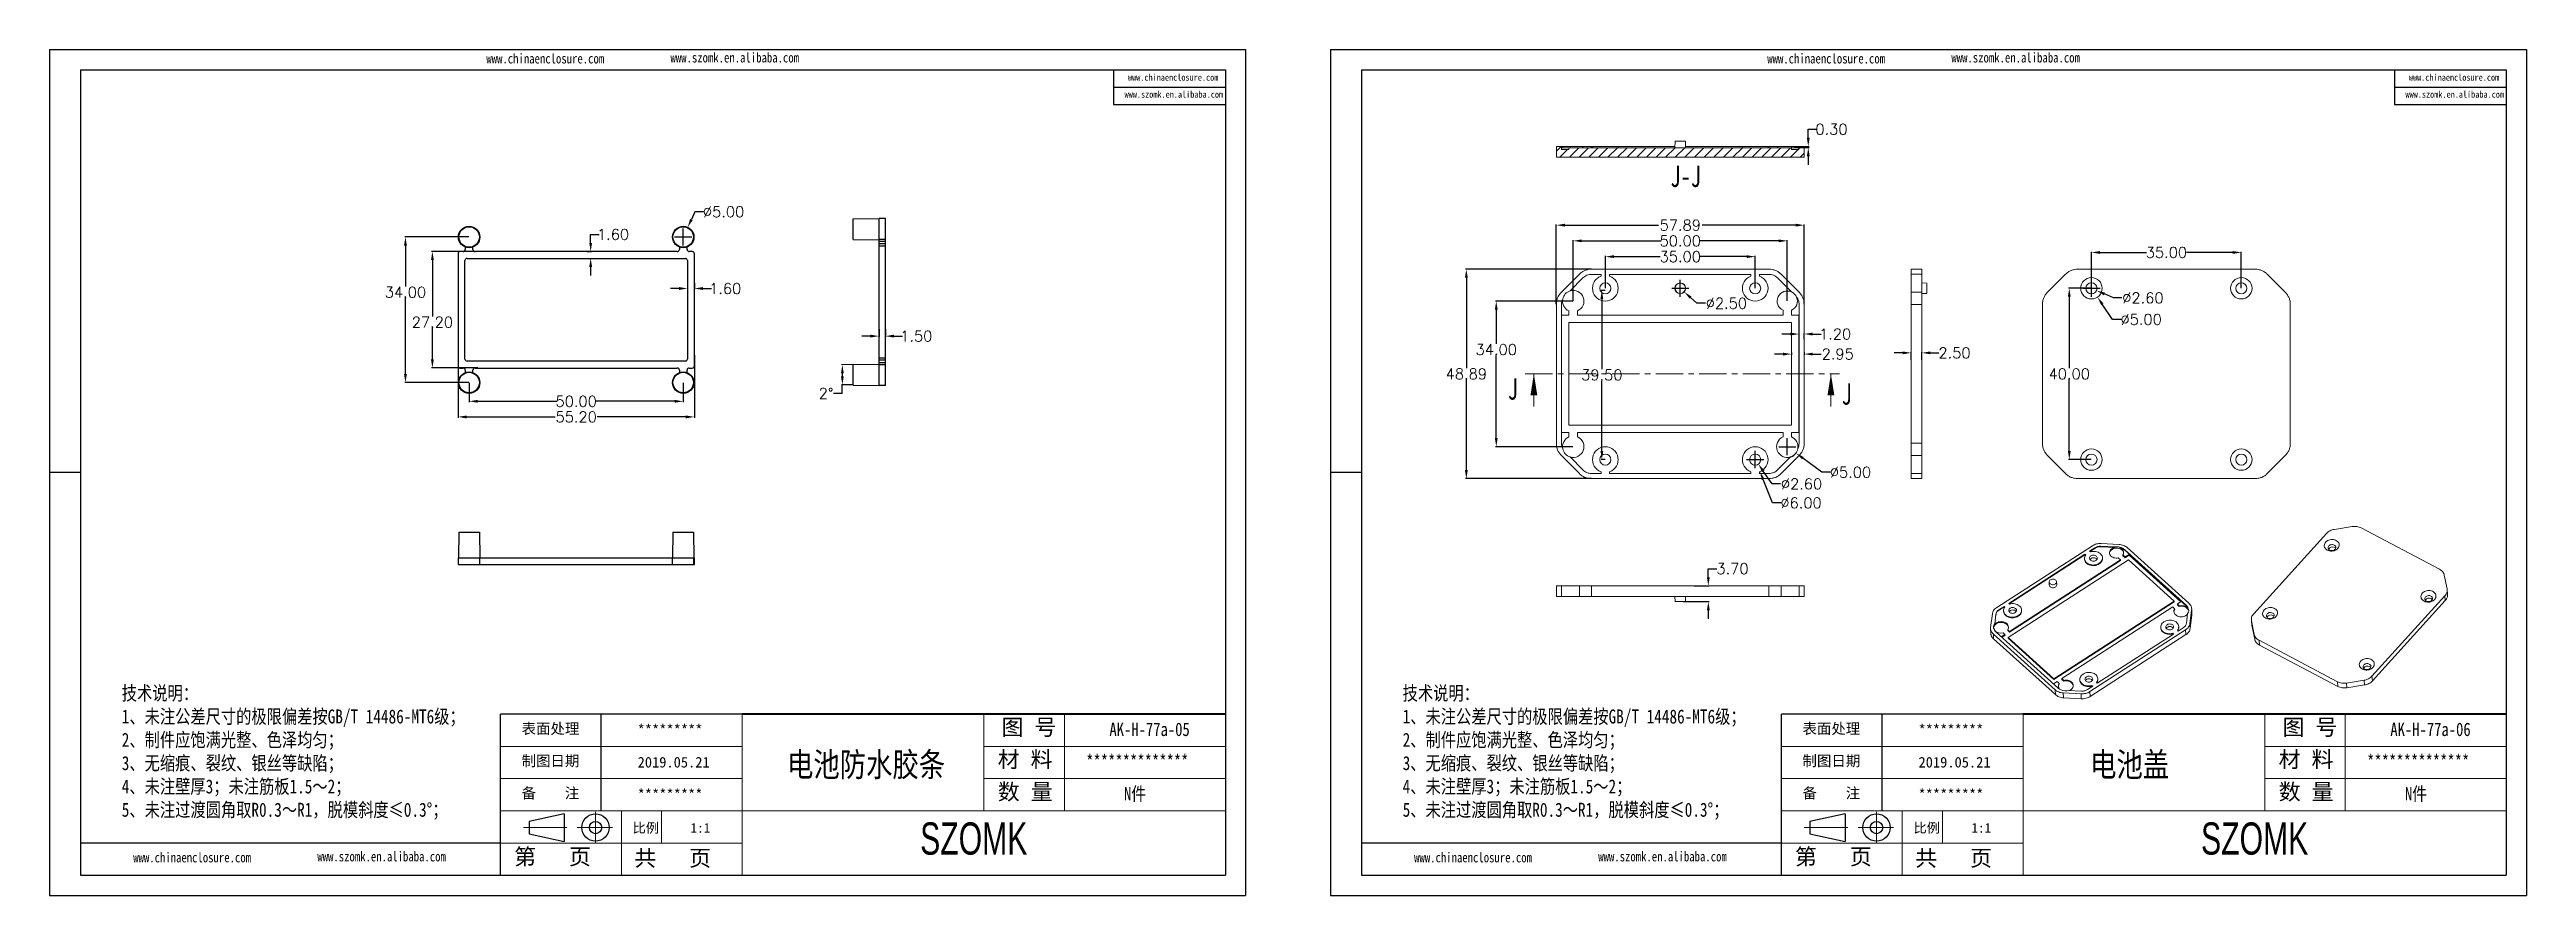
# Model space of a CAD drawing. Header units: inches. Extents: x 1153 to 4140, y 573 to 968.
# Drawn here: x 3561 to 4140, y 573 to 770 of the extents above; entities that cross this region are included whole.
import ezdxf

# ---------------------------------------------------------------- set-up
doc = ezdxf.new("R2010")
doc.units = ezdxf.units.IN
doc.linetypes.add('CENTER', pattern=[10.16, 6.35, -1.27, 1.27, -1.27])
doc.linetypes.add('CENTER2', pattern=[28.575, 19.05, -3.175, 3.175, -3.175])
doc.layers.add('10', color=7, linetype='Continuous')
doc.layers.add('文字', color=81, linetype='Continuous')
for name, color, linetype, lineweight in [('粗实线', 7, 'Continuous', 30), ('细实线', 3, 'Continuous', 9), ('细点划线', 2, 'CENTER2', 9)]:
    doc.layers.add(name, color=color, linetype=linetype, lineweight=lineweight)
doc.styles.add('SLDTEXTSTYLE6', font='TXT', dxfattribs={"width": 0.7})
doc.styles.get("Standard").update_dxf_attribs({"font": 'txt', "bigfont": 'gbcbig.shx'})
doc.styles.add('宋体', font='', dxfattribs={"width": 0.8, "height": 3.5})
doc.styles.add('长仿宋', font='', dxfattribs={"width": 0.7, "height": 4})
doc.styles.get('宋体').set_extended_font_data('SimSun')
doc.styles.get('长仿宋').set_extended_font_data('SimSun')
doc.dimstyles.new('2.5', dxfattribs={"dimtxt": 2.5, "dimasz": 2, "dimexe": 0.18, "dimexo": 0.0625, "dimgap": 0.09, "dimtad": 0, "dimtih": 1, "dimtoh": 1, "dimzin": 0, "dimdsep": 46, "dimtxsty": 'Standard', "dimcen": 2, "dimadec": 0, "dimazin": 0, "dimtfac": 1, "dimtofl": 0, "dimtmove": 0, "dimatfit": 3, "dimfxl": 1, "dimtolj": 1, "dimtzin": 0, "dimarcsym": 0})

msp = doc.modelspace()

# ---------------------------------------------------------------- texts
at = {"char_height": 2.47462, "width": 1406.44997, "attachment_point": 1}
for s, insert in [('{\\fSimHei|b0|i0|c134|p49;表面处理}', (3671.633, 613.148)), ('{\\fSimHei|b0|i0|c134|p49;表面处理}', (3970.812, 613.148)), ('{\\fSimHei|b0|i0|c134|p49;*********}', (3698.737, 612.829)), ('{\\fSimHei|b0|i0|c134|p49;*********}', (3997.915, 612.829)), ('{\\fSimHei|b0|i0|c134|p49;制图日期}', (3671.633, 605.623)), ('{\\fSimHei|b0|i0|c134|p49;2019.\\fSimHei|b0|i0|c0|p49;0\\fSimHei|b0|i0|c134|p49;5.21}', (3698.737, 605.305)), ('{\\fSimHei|b0|i0|c134|p49;制图日期}', (3970.812, 605.623)), ('{\\fSimHei|b0|i0|c134|p49;2019.\\fSimHei|b0|i0|c0|p49;0\\fSimHei|b0|i0|c134|p49;5.21}', (3997.915, 605.305)), ('{\\fSimHei|b0|i0|c134|p49;备    注}', (3671.633, 598.098)), ('{\\fSimHei|b0|i0|c134|p49;*********}', (3698.737, 597.78)), ('{\\fSimHei|b0|i0|c134|p49;备    注}', (3970.812, 598.098)), ('{\\fSimHei|b0|i0|c134|p49;*********}', (3997.915, 597.78))]:
    msp.add_mtext(s, dxfattribs=dict(at, insert=insert))
at = {"layer": '10', "color": 0, "char_height": 5, "attachment_point": 2, "style": 'SLDTEXTSTYLE6'}
for s, insert in [('J-J', (3943.526, 743.394)), ('J', (3903.161, 693.737)), ('J', (3981.133, 692.549))]:
    msp.add_mtext(s, dxfattribs=dict(at, insert=insert))
at = {"layer": '文字', "color": 0, "attachment_point": 1, "style": '宋体'}
for s, insert, char_height, width in [('www.chinaenclosure.com', (3663.403, 769.532), 2.29921, 40.39487), ('www.szomk.en.alibaba.com', (3706.408, 769.759), 2.29921, 40.39487), ('www.chinaenclosure.com', (3962.581, 769.532), 2.29921, 40.39487), ('www.szomk.en.alibaba.com', (4005.586, 769.759), 2.29921, 40.39487), ('www.chinaenclosure.com', (3813.27, 764.743), 1.53281, 26.92992), ('www.chinaenclosure.com', (4112.448, 764.743), 1.53281, 26.92992), ('www.szomk.en.alibaba.com', (3812.469, 760.773), 1.53281, 26.92992), ('www.szomk.en.alibaba.com', (4111.647, 760.773), 1.53281, 26.92992), ('{\\H1.111x;技术说明：\\P1、未注公差尺寸的极限偏差按GB/T 14486-MT6级；\\P2、制件应饱满光整、色泽均匀；\\P3、无缩痕、裂纹、银丝等缺陷；\\P4、未注壁厚3；未注筋板1.5～2；\\P5、未注过渡圆角取R0.3～R1，脱模斜度≤0.3%%D；}', (3578.247, 621.821), 2.93933, 125.50931), ('{\\H1.111x;技术说明：\\P1、未注公差尺寸的极限偏差按GB/T 14486-MT6级；\\P2、制件应饱满光整、色泽均匀；\\P3、无缩痕、裂纹、银丝等缺陷；\\P4、未注壁厚3；未注筋板1.5～2；\\P5、未注过渡圆角取R0.3～R1，脱模斜度≤0.3%%D；}', (3877.425, 621.821), 2.93933, 125.50931), ('{\\H1.111x;AK-H-77a-05}', (3808.936, 613.317), 2.82175, 32.62266), ('{\\H1.111x;AK-H-77a-06}', (4108.114, 613.317), 2.82175, 32.62266), ('电池防水胶条', (3733.624, 606.358), 5.6435, 72.15024), ('{\\H1.111x;**************}', (3803.508, 605.793), 2.82175, 32.62266), ('电池盖', (4037.983, 606.358), 5.6435, 72.15024), ('{\\H1.111x;**************}', (4102.687, 605.793), 2.82175, 32.62266), ('{\\H1.111x;N件}', (3812.349, 598.268), 2.82175, 32.62266), ('{\\H1.111x;N件}', (4111.528, 598.268), 2.82175, 32.62266), ('www.chinaenclosure.com', (3580.919, 582.982), 2.29921, 40.39487), ('www.szomk.en.alibaba.com', (3623.924, 583.21), 2.29921, 40.39487), ('www.chinaenclosure.com', (3880.098, 582.982), 2.29921, 40.39487), ('www.szomk.en.alibaba.com', (3923.103, 583.21), 2.29921, 40.39487)]:
    msp.add_mtext(s, dxfattribs=dict(at, insert=insert, char_height=char_height, width=width))
at = {"layer": '粗实线', "char_height": 7.52468, "width": 84.38184, "attachment_point": 1, "style": '长仿宋'}
for insert in [(3764.73, 590.015), (4063.908, 590.015)]:
    msp.add_mtext('{\\fSTXinwei|b0|i0|c134|p2;SZOMK}', dxfattribs=dict(at, insert=insert))
at = {"layer": '细实线', "color": 7, "attachment_point": 1}
for s, insert, char_height, width in [('{\\fSimSun|b0|i0|c134|p54;图 号}', (3783.733, 614.141), 3.76234, 18.8117), ('{\\fSimSun|b0|i0|c134|p54;图 号}', (4082.912, 614.141), 3.76234, 18.8117), ('{\\fSimSun|b0|i0|c134|p54;材 料   }', (3782.841, 606.616), 3.76234, 18.8117), ('{\\fSimSun|b0|i0|c134|p54;材 料   }', (4082.02, 606.616), 3.76234, 18.8117), ('{\\fSimSun|b0|i0|c134|p54;数 量}', (3782.86, 599.054), 3.76234, 16.99873), ('{\\fSimSun|b0|i0|c134|p54;数 量}', (4082.038, 599.054), 3.76234, 16.99873), ('{\\fSimSun|b0|i0|c134|p54;比例}', (3697.577, 589.859), 2.2574, 9.9093), ('{\\fSimSun|b0|i0|c134|p54;比例}', (3996.755, 589.859), 2.2574, 9.9093), ('{\\fSimSun|b0|i0|c134|p54;第   页}', (3669.892, 583.891), 3.76234, 28.21755), ('{\\fSimSun|b0|i0|c134|p54;1:1}', (3711.098, 589.859), 2.2574, 9.9093), ('{\\fSimSun|b0|i0|c134|p54;第   页}', (3969.07, 583.891), 3.76234, 28.21755), ('{\\fSimSun|b0|i0|c134|p54;1:1}', (4010.276, 589.859), 2.2574, 9.9093), ('{\\fSimSun|b0|i0|c134|p54; 共   页}', (3695.404, 583.571), 3.76234, 28.21755), ('{\\fSimSun|b0|i0|c134|p54; 共   页}', (3994.582, 583.571), 3.76234, 28.21755)]:
    msp.add_mtext(s, dxfattribs=dict(at, insert=insert, char_height=char_height, width=width))

# ---------------------------------------------------------------- blocks, each defined once
blk = doc.blocks.new('*D181')
at = {"color": 0, "lineweight": -2, "transparency": 16777216}
for p, q in [((3659.39, 692.65), (3659.39, 688.16)), ((3709.39, 692.65), (3709.39, 688.16)), ((3661.39, 688.34), (3679.92, 688.34)), ((3707.39, 688.34), (3688.85, 688.34))]:
    blk.add_line(p, q, dxfattribs=at)
at = {"color": 0, "transparency": 16777216}
for points in [[(3661.39, 688.67), (3661.39, 688.01), (3659.39, 688.34)], [(3707.39, 688.67), (3707.39, 688.01), (3709.39, 688.34)]]:
    blk.add_solid(points, dxfattribs=at)
at = {"layer": 'Defpoints', "color": 0, "transparency": 16777216}
for p in [(3659.39, 692.72), (3709.39, 692.72), (3709.39, 688.34)]:
    blk.add_point(p, dxfattribs=at)
at = {"color": 0, "transparency": 16777216, "insert": (3684.39, 688.34), "char_height": 2.5, "attachment_point": 5}
blk.add_mtext('\\A1;50.00', dxfattribs=at)
blk = doc.blocks.new('*D182')
at = {"color": 0, "lineweight": -2, "transparency": 16777216}
for p, q in [((3659.32, 726.72), (3644.33, 726.72)), ((3644.51, 724.72), (3644.51, 715.15)), ((3644.51, 694.72), (3644.51, 712.47)), ((3659.32, 692.72), (3644.33, 692.72))]:
    blk.add_line(p, q, dxfattribs=at)
at = {"color": 0, "transparency": 16777216}
for points in [[(3644.17, 724.72), (3644.84, 724.72), (3644.51, 726.72)], [(3644.17, 694.72), (3644.84, 694.72), (3644.51, 692.72)]]:
    blk.add_solid(points, dxfattribs=at)
at = {"layer": 'Defpoints', "color": 0, "transparency": 16777216}
for p in [(3644.51, 726.72), (3659.39, 726.72), (3659.39, 692.72)]:
    blk.add_point(p, dxfattribs=at)
at = {"color": 0, "transparency": 16777216, "insert": (3644.51, 713.81), "char_height": 2.5, "attachment_point": 5}
blk.add_mtext('\\A1;34.00', dxfattribs=at)
blk = doc.blocks.new('*D184')
at = {"color": 0, "lineweight": -2, "transparency": 16777216}
for p, q in [((3656.79, 699.09), (3656.79, 684.52)), ((3711.99, 699.09), (3711.99, 684.52)), ((3658.79, 684.7), (3679.51, 684.7)), ((3709.99, 684.7), (3689.27, 684.7))]:
    blk.add_line(p, q, dxfattribs=at)
at = {"color": 0, "transparency": 16777216}
for points in [[(3658.79, 685.03), (3658.79, 684.36), (3656.79, 684.7)], [(3709.99, 685.03), (3709.99, 684.36), (3711.99, 684.7)]]:
    blk.add_solid(points, dxfattribs=at)
at = {"layer": 'Defpoints', "color": 0, "transparency": 16777216}
for p in [(3656.79, 699.15), (3711.99, 699.15), (3711.99, 684.7)]:
    blk.add_point(p, dxfattribs=at)
at = {"color": 0, "transparency": 16777216, "insert": (3684.39, 684.7), "char_height": 2.5, "attachment_point": 5}
blk.add_mtext('\\A1;55.20', dxfattribs=at)
blk = doc.blocks.new('*D185')
at = {"color": 0, "lineweight": -2, "transparency": 16777216}
for p, q in [((3664.69, 723.32), (3650.62, 723.32)), ((3650.8, 721.32), (3650.8, 708.16)), ((3650.8, 698.12), (3650.8, 705.48)), ((3661.38, 696.12), (3650.62, 696.12))]:
    blk.add_line(p, q, dxfattribs=at)
at = {"color": 0, "transparency": 16777216}
for points in [[(3650.47, 721.32), (3651.14, 721.32), (3650.8, 723.32)], [(3650.47, 698.12), (3651.14, 698.12), (3650.8, 696.12)]]:
    blk.add_solid(points, dxfattribs=at)
at = {"layer": 'Defpoints', "color": 0, "transparency": 16777216}
for p in [(3650.8, 723.32), (3664.75, 723.32), (3661.44, 696.12)]:
    blk.add_point(p, dxfattribs=at)
at = {"color": 0, "transparency": 16777216, "insert": (3650.8, 706.82), "char_height": 2.5, "attachment_point": 5}
blk.add_mtext('\\A1;27.20', dxfattribs=at)
blk = doc.blocks.new('*D186')
at = {"color": 0, "lineweight": -2, "transparency": 16777216}
for p, q in [((3686.96, 723.32), (3687.95, 723.32)), ((3687.77, 725.32), (3687.77, 727.32)), ((3687.77, 727.32), (3689.77, 727.32)), ((3686.96, 721.72), (3687.95, 721.72)), ((3687.77, 719.72), (3687.77, 717.72))]:
    blk.add_line(p, q, dxfattribs=at)
at = {"color": 0, "transparency": 16777216}
for points in [[(3687.44, 725.32), (3688.1, 725.32), (3687.77, 723.32)], [(3687.44, 719.72), (3688.1, 719.72), (3687.77, 721.72)]]:
    blk.add_solid(points, dxfattribs=at)
at = {"layer": 'Defpoints', "color": 0, "transparency": 16777216}
for p in [(3686.9, 723.32), (3687.77, 723.32), (3686.9, 721.72)]:
    blk.add_point(p, dxfattribs=at)
at = {"color": 0, "transparency": 16777216, "insert": (3692.99, 727.32), "char_height": 2.5, "attachment_point": 5}
blk.add_mtext('\\A1;1.60', dxfattribs=at)
blk = doc.blocks.new('*D187')
at = {"color": 0, "lineweight": -2, "transparency": 16777216}
for p, q in [((3708.39, 714.68), (3706.39, 714.68)), ((3710.39, 715.95), (3710.39, 714.5)), ((3711.99, 715.95), (3711.99, 714.5)), ((3713.99, 714.68), (3715.99, 714.68))]:
    blk.add_line(p, q, dxfattribs=at)
at = {"color": 0, "transparency": 16777216}
for points in [[(3708.39, 715.02), (3708.39, 714.35), (3710.39, 714.68)], [(3713.99, 715.02), (3713.99, 714.35), (3711.99, 714.68)]]:
    blk.add_solid(points, dxfattribs=at)
at = {"layer": 'Defpoints', "color": 0, "transparency": 16777216}
for p in [(3710.39, 716.01), (3711.99, 716.01), (3711.99, 714.68)]:
    blk.add_point(p, dxfattribs=at)
at = {"color": 0, "transparency": 16777216, "insert": (3719.2, 714.68), "char_height": 2.5, "attachment_point": 5}
blk.add_mtext('\\A1;1.60', dxfattribs=at)
blk = doc.blocks.new('*D188')
at = {"color": 0, "lineweight": -2, "transparency": 16777216}
for p, q in [((3712.14, 732.6), (3711.29, 730.79)), ((3714.14, 732.6), (3712.14, 732.6)), ((3707.39, 726.72), (3711.39, 726.72)), ((3709.39, 724.72), (3709.39, 728.72))]:
    blk.add_line(p, q, dxfattribs=at)
at = {"color": 0, "transparency": 16777216}
blk.add_solid([(3710.99, 730.93), (3711.6, 730.65), (3710.45, 728.98)], dxfattribs=at)
at = {"layer": 'Defpoints', "color": 0, "transparency": 16777216}
for p in [(3710.45, 728.98), (3708.33, 724.45)]:
    blk.add_point(p, dxfattribs=at)
at = {"color": 0, "transparency": 16777216, "insert": (3718.82, 732.6), "char_height": 2.5, "attachment_point": 5}
blk.add_mtext('\\A1;∅5.00', dxfattribs=at)
blk = doc.blocks.new('*D189')
at = {"color": 0, "lineweight": -2, "transparency": 16777216}
for p, q in [((3753.12, 703.56), (3751.12, 703.56)), ((3755.12, 705.18), (3755.12, 703.38)), ((3756.62, 705.18), (3756.62, 703.38)), ((3758.62, 703.56), (3760.62, 703.56))]:
    blk.add_line(p, q, dxfattribs=at)
at = {"color": 0, "transparency": 16777216}
for points in [[(3753.12, 703.9), (3753.12, 703.23), (3755.12, 703.56)], [(3758.62, 703.9), (3758.62, 703.23), (3756.62, 703.56)]]:
    blk.add_solid(points, dxfattribs=at)
at = {"layer": 'Defpoints', "color": 0, "transparency": 16777216}
for p in [(3755.12, 705.25), (3756.62, 705.25), (3756.62, 703.56)]:
    blk.add_point(p, dxfattribs=at)
at = {"color": 0, "transparency": 16777216, "insert": (3763.83, 703.56), "char_height": 2.5, "attachment_point": 5}
blk.add_mtext('\\A1;1.50', dxfattribs=at)
blk = doc.blocks.new('*D191')
at = {"color": 0, "lineweight": -2, "transparency": 16777216}
for p, q in [((3749.06, 696.94), (3746.37, 696.89)), ((3746.5, 690.19), (3744.5, 690.19)), ((3749.06, 692.15), (3746.37, 692.2))]:
    blk.add_line(p, q, dxfattribs=at)
for start, end in [(359.85089, 0.14911), (358.14911, 359)]:
    blk.add_arc((3611.89, 694.54), 134.67, start, end, dxfattribs=at)
at = {"color": 0, "transparency": 16777216}
for points in [[(3746.23, 694.89), (3746.9, 694.9), (3746.55, 696.89)], [(3746.9, 694.19), (3746.23, 694.2), (3746.55, 692.19)]]:
    blk.add_solid(points, dxfattribs=at)
at = {"layer": 'Defpoints', "color": 0, "transparency": 16777216}
for p in [(3746.56, 695.33), (3749.12, 696.94), (3755.12, 697.04), (3749.12, 692.15), (3755.12, 692.04)]:
    blk.add_point(p, dxfattribs=at)
at = {"color": 0, "transparency": 16777216, "insert": (3742.74, 690.19), "char_height": 2.5, "attachment_point": 5}
blk.add_mtext('\\A1;2°', dxfattribs=at)
blk = doc.blocks.new('*D201')
at = {"color": 0, "lineweight": -2, "transparency": 16777216}
for p, q in [((3913.32, 711.01), (3913.32, 729.65)), ((3915.32, 729.47), (3937.18, 729.47)), ((3969.21, 729.47), (3947.36, 729.47)), ((3971.21, 711.01), (3971.21, 729.65))]:
    blk.add_line(p, q, dxfattribs=at)
at = {"color": 0, "transparency": 16777216}
for points in [[(3915.32, 729.81), (3915.32, 729.14), (3913.32, 729.47)], [(3969.21, 729.81), (3969.21, 729.14), (3971.21, 729.47)]]:
    blk.add_solid(points, dxfattribs=at)
at = {"layer": 'Defpoints', "color": 0, "transparency": 16777216}
for p in [(3971.21, 729.47), (3913.32, 710.94), (3971.21, 710.94)]:
    blk.add_point(p, dxfattribs=at)
at = {"color": 0, "transparency": 16777216, "insert": (3942.27, 729.47), "char_height": 2.5, "attachment_point": 5}
blk.add_mtext('\\A1;57.89', dxfattribs=at)
blk = doc.blocks.new('*D202')
at = {"color": 0, "lineweight": -2, "transparency": 16777216}
for p, q in [((3921.5, 719.18), (3892.12, 719.18)), ((3892.3, 717.18), (3892.3, 696.08)), ((3892.3, 672.29), (3892.3, 693.4)), ((3921.5, 670.29), (3892.12, 670.29))]:
    blk.add_line(p, q, dxfattribs=at)
at = {"color": 0, "transparency": 16777216}
for points in [[(3891.97, 717.18), (3892.64, 717.18), (3892.3, 719.18)], [(3891.97, 672.29), (3892.64, 672.29), (3892.3, 670.29)]]:
    blk.add_solid(points, dxfattribs=at)
at = {"layer": 'Defpoints', "color": 0, "transparency": 16777216}
for p in [(3921.56, 719.18), (3892.3, 670.29), (3921.56, 670.29)]:
    blk.add_point(p, dxfattribs=at)
at = {"color": 0, "transparency": 16777216, "insert": (3892.3, 694.74), "char_height": 2.5, "attachment_point": 5}
blk.add_mtext('\\A1;48.89', dxfattribs=at)
blk = doc.blocks.new('*D203')
at = {"color": 0, "lineweight": -2, "transparency": 16777216}
for p, q in [((3917.2, 711.74), (3899.11, 711.74)), ((3899.29, 709.74), (3899.29, 701.75)), ((3899.29, 679.74), (3899.29, 699.07)), ((3917.2, 677.74), (3899.11, 677.74))]:
    blk.add_line(p, q, dxfattribs=at)
at = {"color": 0, "transparency": 16777216}
for points in [[(3898.96, 709.74), (3899.62, 709.74), (3899.29, 711.74)], [(3898.96, 679.74), (3899.62, 679.74), (3899.29, 677.74)]]:
    blk.add_solid(points, dxfattribs=at)
at = {"layer": 'Defpoints', "color": 0, "transparency": 16777216}
for p in [(3899.29, 711.74), (3917.27, 711.74), (3917.27, 677.74)]:
    blk.add_point(p, dxfattribs=at)
at = {"color": 0, "transparency": 16777216, "insert": (3899.29, 700.41), "char_height": 2.5, "attachment_point": 5}
blk.add_mtext('\\A1;34.00', dxfattribs=at)
blk = doc.blocks.new('*D204')
at = {"color": 0, "lineweight": -2, "transparency": 16777216}
for p, q in [((3924.77, 714.8), (3924.77, 722.3)), ((3926.77, 722.12), (3937.59, 722.12)), ((3957.77, 722.12), (3946.94, 722.12)), ((3959.77, 714.8), (3959.77, 722.3))]:
    blk.add_line(p, q, dxfattribs=at)
at = {"color": 0, "transparency": 16777216}
for points in [[(3926.77, 722.46), (3926.77, 721.79), (3924.77, 722.12)], [(3957.77, 722.46), (3957.77, 721.79), (3959.77, 722.12)]]:
    blk.add_solid(points, dxfattribs=at)
at = {"layer": 'Defpoints', "color": 0, "transparency": 16777216}
for p in [(3959.77, 722.12), (3924.77, 714.74), (3959.77, 714.74)]:
    blk.add_point(p, dxfattribs=at)
at = {"color": 0, "transparency": 16777216, "insert": (3942.27, 722.12), "char_height": 2.5, "attachment_point": 5}
blk.add_mtext('\\A1;35.00', dxfattribs=at)
blk = doc.blocks.new('*D205')
at = {"color": 0, "lineweight": -2, "transparency": 16777216}
for p, q in [((3917.27, 711.8), (3917.27, 725.99)), ((3919.27, 725.81), (3937.8, 725.81)), ((3965.27, 725.81), (3946.73, 725.81)), ((3967.27, 711.8), (3967.27, 725.99))]:
    blk.add_line(p, q, dxfattribs=at)
at = {"color": 0, "transparency": 16777216}
for points in [[(3919.27, 726.14), (3919.27, 725.48), (3917.27, 725.81)], [(3965.27, 726.14), (3965.27, 725.48), (3967.27, 725.81)]]:
    blk.add_solid(points, dxfattribs=at)
at = {"layer": 'Defpoints', "color": 0, "transparency": 16777216}
for p in [(3967.27, 725.81), (3917.27, 711.74), (3967.27, 711.74)]:
    blk.add_point(p, dxfattribs=at)
at = {"color": 0, "transparency": 16777216, "insert": (3942.27, 725.81), "char_height": 2.5, "attachment_point": 5}
blk.add_mtext('\\A1;50.00', dxfattribs=at)
blk = doc.blocks.new('*D206')
at = {"color": 0, "lineweight": -2, "transparency": 16777216}
for p, q in [((3924.7, 714.24), (3923.77, 714.24)), ((3923.95, 712.24), (3923.95, 695.83)), ((3923.95, 676.74), (3923.95, 693.15)), ((3924.7, 674.74), (3923.77, 674.74))]:
    blk.add_line(p, q, dxfattribs=at)
at = {"color": 0, "transparency": 16777216}
for points in [[(3923.62, 712.24), (3924.29, 712.24), (3923.95, 714.24)], [(3923.62, 676.74), (3924.29, 676.74), (3923.95, 674.74)]]:
    blk.add_solid(points, dxfattribs=at)
at = {"layer": 'Defpoints', "color": 0, "transparency": 16777216}
for p in [(3924.77, 714.24), (3923.95, 674.74), (3924.77, 674.74)]:
    blk.add_point(p, dxfattribs=at)
at = {"color": 0, "transparency": 16777216, "insert": (3923.95, 694.49), "char_height": 2.5, "attachment_point": 5}
blk.add_mtext('\\A1;39.50', dxfattribs=at)
blk = doc.blocks.new('*D207')
at = {"color": 0, "lineweight": -2, "transparency": 16777216}
for p, q in [((3965.27, 677.74), (3969.27, 677.74)), ((3967.27, 675.74), (3967.27, 679.74)), ((3975.35, 671.79), (3970.89, 675.07)), ((3977.35, 671.79), (3975.35, 671.79))]:
    blk.add_line(p, q, dxfattribs=at)
blk.add_arc((3967.27, 677.74), 2.5, 288.78944, 327.80466, dxfattribs=at)
at = {"color": 0, "transparency": 16777216}
blk.add_solid([(3971.09, 675.34), (3970.69, 674.8), (3969.28, 676.26)], dxfattribs=at)
at = {"layer": 'Defpoints', "color": 0, "transparency": 16777216}
for p in [(3965.25, 679.22), (3969.28, 676.26)]:
    blk.add_point(p, dxfattribs=at)
at = {"color": 0, "transparency": 16777216, "insert": (3982.02, 671.79), "char_height": 2.5, "attachment_point": 5}
blk.add_mtext('\\A1;∅5.00', dxfattribs=at)
blk = doc.blocks.new('*D208')
at = {"color": 0, "lineweight": -2, "transparency": 16777216}
for p, q in [((3957.77, 674.74), (3961.77, 674.74)), ((3959.77, 672.74), (3959.77, 676.74)), ((3963.81, 664.63), (3961.62, 670.09)), ((3965.81, 664.63), (3963.81, 664.63))]:
    blk.add_line(p, q, dxfattribs=at)
at = {"color": 0, "transparency": 16777216}
blk.add_solid([(3961.93, 670.22), (3961.31, 669.97), (3960.88, 671.95)], dxfattribs=at)
at = {"layer": 'Defpoints', "color": 0, "transparency": 16777216}
for p in [(3958.65, 677.52), (3960.88, 671.95)]:
    blk.add_point(p, dxfattribs=at)
at = {"color": 0, "transparency": 16777216, "insert": (3970.48, 664.63), "char_height": 2.5, "attachment_point": 5}
blk.add_mtext('\\A1;∅6.00', dxfattribs=at)
blk = doc.blocks.new('*D209')
at = {"color": 0, "lineweight": -2, "transparency": 16777216}
for p, q in [((3957.77, 674.74), (3961.77, 674.74)), ((3959.77, 672.74), (3959.77, 676.74)), ((3963.71, 669.04), (3961.65, 672.02)), ((3965.71, 669.04), (3963.71, 669.04))]:
    blk.add_line(p, q, dxfattribs=at)
at = {"color": 0, "transparency": 16777216}
blk.add_solid([(3961.92, 672.21), (3961.37, 671.83), (3960.51, 673.67)], dxfattribs=at)
at = {"layer": 'Defpoints', "color": 0, "transparency": 16777216}
for p in [(3959.03, 675.81), (3960.51, 673.67)]:
    blk.add_point(p, dxfattribs=at)
at = {"color": 0, "transparency": 16777216, "insert": (3970.59, 669.04), "char_height": 2.5, "attachment_point": 5}
blk.add_mtext('\\A1;∅2.60', dxfattribs=at)
blk = doc.blocks.new('*D210')
at = {"color": 0, "lineweight": -2, "transparency": 16777216}
for p, q in [((4038.31, 714.8), (4038.31, 723.28)), ((4073.31, 714.8), (4073.31, 723.28)), ((4040.31, 723.1), (4051.14, 723.1)), ((4071.31, 723.1), (4060.48, 723.1))]:
    blk.add_line(p, q, dxfattribs=at)
at = {"color": 0, "transparency": 16777216}
for points in [[(4040.31, 723.43), (4040.31, 722.77), (4038.31, 723.1)], [(4071.31, 723.43), (4071.31, 722.77), (4073.31, 723.1)]]:
    blk.add_solid(points, dxfattribs=at)
at = {"layer": 'Defpoints', "color": 0, "transparency": 16777216}
for p in [(4073.31, 723.1), (4038.31, 714.74), (4073.31, 714.74)]:
    blk.add_point(p, dxfattribs=at)
at = {"color": 0, "transparency": 16777216, "insert": (4055.81, 723.1), "char_height": 2.5, "attachment_point": 5}
blk.add_mtext('\\A1;35.00', dxfattribs=at)
blk = doc.blocks.new('*D211')
at = {"color": 0, "lineweight": -2, "transparency": 16777216}
for p, q in [((4038.25, 714.74), (4032.95, 714.74)), ((4033.13, 712.74), (4033.13, 696.08)), ((4033.13, 676.74), (4033.13, 693.4)), ((4038.25, 674.74), (4032.95, 674.74))]:
    blk.add_line(p, q, dxfattribs=at)
at = {"color": 0, "transparency": 16777216}
for points in [[(4032.8, 712.74), (4033.46, 712.74), (4033.13, 714.74)], [(4032.8, 676.74), (4033.46, 676.74), (4033.13, 674.74)]]:
    blk.add_solid(points, dxfattribs=at)
at = {"layer": 'Defpoints', "color": 0, "transparency": 16777216}
for p in [(4038.31, 714.74), (4033.13, 674.74), (4038.31, 674.74)]:
    blk.add_point(p, dxfattribs=at)
at = {"color": 0, "transparency": 16777216, "insert": (4033.13, 694.74), "char_height": 2.5, "attachment_point": 5}
blk.add_mtext('\\A1;40.00', dxfattribs=at)
blk = doc.blocks.new('*D212')
at = {"color": 0, "lineweight": -2, "transparency": 16777216}
for p, q in [((3994.19, 699.65), (3992.19, 699.65)), ((3996.19, 698.06), (3996.19, 699.83)), ((3998.69, 698.06), (3998.69, 699.83)), ((4000.69, 699.65), (4002.69, 699.65))]:
    blk.add_line(p, q, dxfattribs=at)
at = {"color": 0, "transparency": 16777216}
for points in [[(3994.19, 699.99), (3994.19, 699.32), (3996.19, 699.65)], [(4000.69, 699.99), (4000.69, 699.32), (3998.69, 699.65)]]:
    blk.add_solid(points, dxfattribs=at)
at = {"layer": 'Defpoints', "color": 0, "transparency": 16777216}
for p in [(3996.19, 698), (3998.69, 699.65), (3998.69, 698)]:
    blk.add_point(p, dxfattribs=at)
at = {"color": 0, "transparency": 16777216, "insert": (4006.32, 699.65), "char_height": 2.5, "attachment_point": 5}
blk.add_mtext('\\A1;2.50', dxfattribs=at)
blk = doc.blocks.new('*D213')
at = {"color": 0, "lineweight": -2, "transparency": 16777216}
for p, q in [((3948.82, 647.26), (3948.82, 649.26)), ((3948.82, 649.26), (3950.82, 649.26)), ((3945.55, 645.26), (3949, 645.26)), ((3942.94, 641.56), (3949, 641.56)), ((3948.82, 639.56), (3948.82, 637.56))]:
    blk.add_line(p, q, dxfattribs=at)
at = {"color": 0, "transparency": 16777216}
for points in [[(3948.49, 647.26), (3949.16, 647.26), (3948.82, 645.26)], [(3948.49, 639.56), (3949.16, 639.56), (3948.82, 641.56)]]:
    blk.add_solid(points, dxfattribs=at)
at = {"layer": 'Defpoints', "color": 0, "transparency": 16777216}
for p in [(3945.49, 645.26), (3948.82, 645.26), (3942.88, 641.56)]:
    blk.add_point(p, dxfattribs=at)
at = {"color": 0, "transparency": 16777216, "insert": (3954.46, 649.26), "char_height": 2.5, "attachment_point": 5}
blk.add_mtext('\\A1;3.70', dxfattribs=at)
blk = doc.blocks.new('*D214')
at = {"color": 0, "lineweight": -2, "transparency": 16777216}
for p, q in [((3940.27, 714.74), (3944.27, 714.74)), ((3942.27, 712.74), (3942.27, 716.74)), ((3946.16, 711.22), (3944.68, 712.56)), ((3948.16, 711.22), (3946.16, 711.22))]:
    blk.add_line(p, q, dxfattribs=at)
at = {"color": 0, "transparency": 16777216}
blk.add_solid([(3944.9, 712.8), (3944.45, 712.31), (3943.19, 713.9)], dxfattribs=at)
at = {"layer": 'Defpoints', "color": 0, "transparency": 16777216}
for p in [(3941.34, 715.57), (3943.19, 713.9)]:
    blk.add_point(p, dxfattribs=at)
at = {"color": 0, "transparency": 16777216, "insert": (3953.04, 711.22), "char_height": 2.5, "attachment_point": 5}
blk.add_mtext('\\A1;∅2.50', dxfattribs=at)
blk = doc.blocks.new('*D215')
at = {"color": 0, "lineweight": -2, "transparency": 16777216}
for p, q in [((4036.31, 714.74), (4040.31, 714.74)), ((4038.31, 712.74), (4038.31, 716.74)), ((4043.44, 712.48), (4041.33, 713.41)), ((4045.44, 712.48), (4043.44, 712.48))]:
    blk.add_line(p, q, dxfattribs=at)
at = {"color": 0, "transparency": 16777216}
blk.add_solid([(4041.46, 713.71), (4041.2, 713.1), (4039.5, 714.21)], dxfattribs=at)
at = {"layer": 'Defpoints', "color": 0, "transparency": 16777216}
for p in [(4037.12, 715.26), (4039.5, 714.21)]:
    blk.add_point(p, dxfattribs=at)
at = {"color": 0, "transparency": 16777216, "insert": (4050.32, 712.48), "char_height": 2.5, "attachment_point": 5}
blk.add_mtext('\\A1;∅2.60', dxfattribs=at)
blk = doc.blocks.new('*D216')
at = {"color": 0, "lineweight": -2, "transparency": 16777216}
for p, q in [((4036.31, 714.74), (4040.31, 714.74)), ((4038.31, 712.74), (4038.31, 716.74)), ((4043.25, 707.46), (4040.84, 711.01)), ((4045.25, 707.46), (4043.25, 707.46))]:
    blk.add_line(p, q, dxfattribs=at)
at = {"color": 0, "transparency": 16777216}
blk.add_solid([(4041.11, 711.2), (4040.56, 710.83), (4039.71, 712.67)], dxfattribs=at)
at = {"layer": 'Defpoints', "color": 0, "transparency": 16777216}
for p in [(4036.91, 716.81), (4039.71, 712.67)]:
    blk.add_point(p, dxfattribs=at)
at = {"color": 0, "transparency": 16777216, "insert": (4049.92, 707.46), "char_height": 2.5, "attachment_point": 5}
blk.add_mtext('\\A1;∅5.00', dxfattribs=at)
blk = doc.blocks.new('*D217')
at = {"color": 0, "lineweight": -2, "transparency": 16777216}
for p, q in [((3968.01, 704.05), (3966.01, 704.05)), ((3970.01, 702.88), (3970.01, 704.23)), ((3971.21, 702.88), (3971.21, 704.23)), ((3973.21, 704.05), (3975.21, 704.05))]:
    blk.add_line(p, q, dxfattribs=at)
at = {"color": 0, "transparency": 16777216}
for points in [[(3968.01, 704.38), (3968.01, 703.71), (3970.01, 704.05)], [(3973.21, 704.38), (3973.21, 703.71), (3971.21, 704.05)]]:
    blk.add_solid(points, dxfattribs=at)
at = {"layer": 'Defpoints', "color": 0, "transparency": 16777216}
for p in [(3970.01, 702.81), (3971.21, 704.05), (3971.21, 702.81)]:
    blk.add_point(p, dxfattribs=at)
at = {"color": 0, "transparency": 16777216, "insert": (3978.43, 704.05), "char_height": 2.5, "attachment_point": 5}
blk.add_mtext('\\A1;1.20', dxfattribs=at)
blk = doc.blocks.new('*D218')
at = {"color": 0, "lineweight": -2, "transparency": 16777216}
for p, q in [((3966.27, 699.37), (3964.27, 699.37)), ((3968.27, 699.74), (3968.27, 699.19)), ((3971.21, 699.74), (3971.21, 699.19)), ((3973.21, 699.37), (3975.21, 699.37))]:
    blk.add_line(p, q, dxfattribs=at)
at = {"color": 0, "transparency": 16777216}
for points in [[(3966.27, 699.7), (3966.27, 699.03), (3968.27, 699.37)], [(3973.21, 699.7), (3973.21, 699.03), (3971.21, 699.37)]]:
    blk.add_solid(points, dxfattribs=at)
at = {"layer": 'Defpoints', "color": 0, "transparency": 16777216}
for p in [(3968.27, 699.81), (3971.21, 699.81), (3971.21, 699.37)]:
    blk.add_point(p, dxfattribs=at)
at = {"color": 0, "transparency": 16777216, "insert": (3979.05, 699.37), "char_height": 2.5, "attachment_point": 5}
blk.add_mtext('\\A1;2.95', dxfattribs=at)
blk = doc.blocks.new('*D219')
at = {"color": 0, "lineweight": -2, "transparency": 16777216}
for p, q in [((3968.97, 747.87), (3972.34, 747.87)), ((3968.97, 747.57), (3972.34, 747.57)), ((3972.16, 749.87), (3972.16, 751.87)), ((3972.16, 751.87), (3974.16, 751.87)), ((3972.16, 745.57), (3972.16, 743.57))]:
    blk.add_line(p, q, dxfattribs=at)
at = {"color": 0, "transparency": 16777216}
for points in [[(3971.83, 749.87), (3972.5, 749.87), (3972.16, 747.87)], [(3971.83, 745.57), (3972.5, 745.57), (3972.16, 747.57)]]:
    blk.add_solid(points, dxfattribs=at)
at = {"layer": 'Defpoints', "color": 0, "transparency": 16777216}
for p in [(3968.91, 747.87), (3968.91, 747.57), (3972.16, 747.87)]:
    blk.add_point(p, dxfattribs=at)
at = {"color": 0, "transparency": 16777216, "insert": (3977.59, 751.87), "char_height": 2.5, "attachment_point": 5}
blk.add_mtext('\\A1;0.30', dxfattribs=at)

# ---------------------------------------------------------------- dimensions: what is measured, and where the dimension line sits
for base, p1, p2, picture, middle in [((3972.162, 747.868), (3968.907, 747.568), (3968.907, 747.868), '*D219', (3977.585, 751.868)), ((3687.771, 723.316), (3686.895, 721.716), (3686.895, 723.316), '*D186', (3692.986, 727.316)), ((3892.302, 670.292), (3921.559, 719.181), (3921.559, 670.292), '*D202', (3892.302, 694.736)), ((3923.954, 674.736), (3924.766, 714.24), (3924.766, 674.736), '*D206', (3923.954, 694.488))]:
    dim = msp.add_linear_dim(base=base, p1=p1, p2=p2, angle=90, dimstyle='2.5')
    dim.commit()
    dim.dimension.update_dxf_attribs({"geometry": picture, "text_midpoint": middle})
for p1, p2, picture, middle in [((3708.328, 724.451), (3710.447, 728.98), '*D188', (3718.815, 732.603)), ((3941.339, 715.574), (3943.194, 713.898), '*D214', (3953.043, 711.217))]:
    dim = msp.add_diameter_dim_2p(p1=p1, p2=p2, dimstyle='2.5')
    dim.commit()
    dim.dimension.update_dxf_attribs({"geometry": picture, "text_midpoint": middle})
for base, p1, p2, picture, middle in [((3971.212, 729.474), (3913.321, 710.943), (3971.212, 710.943), '*D201', (3942.266, 729.474)), ((3959.766, 722.124), (3924.766, 714.736), (3959.766, 714.736), '*D204', (3942.266, 722.124))]:
    dim = msp.add_linear_dim(base=base, p1=p1, p2=p2, dimstyle='2.5')
    dim.commit()
    dim.dimension.update_dxf_attribs({"geometry": picture, "text_midpoint": middle, "dimtype": 160})
for base, p1, p2, picture, middle in [((3644.505, 726.715), (3659.387, 692.717), (3659.387, 726.715), '*D182', (3644.505, 713.807)), ((3650.802, 723.316), (3661.44, 696.116), (3664.75, 723.316), '*D185', (3650.802, 706.817)), ((3899.291, 711.735), (3917.266, 677.737), (3917.266, 711.735), '*D203', (3899.291, 700.411)), ((4033.13, 674.736), (4038.31, 714.736), (4038.31, 674.736), '*D211', (4033.13, 694.736)), ((3948.824, 645.258), (3942.878, 641.558), (3945.489, 645.258), '*D213', (3954.455, 649.258))]:
    dim = msp.add_linear_dim(base=base, p1=p1, p2=p2, angle=90, dimstyle='2.5')
    dim.commit()
    dim.dimension.update_dxf_attribs({"geometry": picture, "text_midpoint": middle, "dimtype": 160})
for base, p1, p2, picture, middle in [((3967.266, 725.811), (3917.266, 711.735), (3967.266, 711.735), '*D205', (3942.266, 725.811)), ((4073.31, 723.101), (4038.31, 714.736), (4073.31, 714.736), '*D210', (4055.81, 723.101)), ((3711.987, 714.683), (3710.387, 716.013), (3711.987, 716.013), '*D187', (3719.202, 714.683)), ((3756.618, 703.564), (3755.118, 705.247), (3756.618, 705.247), '*D189', (3763.833, 703.564)), ((3971.212, 699.367), (3968.266, 699.806), (3971.212, 699.806), '*D218', (3979.052, 699.367)), ((3971.212, 704.046), (3970.012, 702.813), (3971.212, 702.813), '*D217', (3978.427, 704.046)), ((3998.693, 699.653), (3996.193, 697.998), (3998.693, 697.998), '*D212', (4006.325, 699.653)), ((3711.987, 684.696), (3656.787, 699.153), (3711.987, 699.153), '*D184', (3684.387, 684.696)), ((3709.387, 688.341), (3659.387, 692.717), (3709.387, 692.717), '*D181', (3684.387, 688.341))]:
    dim = msp.add_linear_dim(base=base, p1=p1, p2=p2, dimstyle='2.5')
    dim.commit()
    dim.dimension.update_dxf_attribs({"geometry": picture, "text_midpoint": middle})
for p1, p2, picture, middle in [((4036.906, 716.805), (4039.713, 712.667), '*D216', (4049.922, 707.456)), ((4037.12, 715.26), (4039.499, 714.213), '*D215', (4050.322, 712.48)), ((3958.653, 677.522), (3960.879, 671.95), '*D208', (3970.478, 664.626)), ((3965.252, 679.218), (3969.281, 676.256), '*D207', (3982.024, 671.794)), ((3959.026, 675.805), (3960.506, 673.668), '*D209', (3970.594, 669.038))]:
    dim = msp.add_diameter_dim_2p(p1=p1, p2=p2, dimstyle='2.5')
    dim.commit()
    dim.dimension.update_dxf_attribs({"geometry": picture, "text_midpoint": middle, "dimtype": 163})
dim = msp.add_angular_dim_2l(base=(3746.564, 695.327), line1=((3749.118, 696.938), (3755.118, 697.043)), line2=((3749.118, 692.148), (3755.118, 692.043)), dimstyle='2.5')
dim.commit()
dim.dimension.update_dxf_attribs({"geometry": '*D191', "text_midpoint": (3742.74, 690.193)})

# ---------------------------------------------------------------- hatches: boundary and pattern name
at = {"linetype": 'Continuous', "lineweight": 0}
h = msp.add_hatch(dxfattribs=at)
h.set_pattern_fill('ANSI31', color=4, scale=0.5, style=0)
h.set_pattern_definition([(45, (0, 3.4818), (-1.122532, 1.122532), [])])
h.paths.add_polyline_path([(3968.266, 747.568), (3916.266, 747.568), (3916.266, 747.168), (3914.566, 747.168), (3914.566, 747.568), (3914.521, 747.568), (3914.521, 747.868), (3913.321, 747.868), (3913.321, 745.368), (3971.212, 745.368), (3971.212, 747.868), (3970.012, 747.868), (3970.012, 747.568), (3969.966, 747.568), (3969.966, 747.168), (3968.266, 747.168)], flags=0)

# ---------------------------------------------------------------- linework, layer by layer
for p, q in [((3561.38, 770.48), (3840.734, 770.48)), ((3561.38, 770.48), (3561.38, 572.957)), ((3840.734, 770.48), (3840.734, 572.957)), ((3860.559, 770.48), (4139.913, 770.48)), ((3860.559, 770.48), (3860.559, 572.957)), ((4139.913, 770.48), (4139.913, 572.957)), ((3568.609, 765.777), (3836.031, 765.777)), ((3568.609, 765.777), (3568.609, 577.66)), ((3809.904, 765.777), (3809.904, 757.612)), ((3836.031, 765.777), (3836.031, 577.66)), ((3867.787, 765.777), (4135.21, 765.777)), ((3867.787, 765.777), (3867.787, 577.66)), ((4109.082, 765.777), (4109.082, 757.612)), ((4135.21, 765.777), (4135.21, 577.66)), ((3809.904, 761.694), (3836.031, 761.694)), ((4109.082, 761.694), (4135.21, 761.694)), ((3809.904, 757.612), (3836.031, 757.612)), ((4109.082, 757.612), (4135.21, 757.612)), ((3568.609, 671.718), (3561.38, 671.718)), ((3867.787, 671.718), (3860.559, 671.718)), ((3561.38, 664.402), (3561.38, 572.957)), ((3860.559, 664.402), (3860.559, 572.957)), ((3723.161, 615.283), (3666.726, 615.283)), ((3666.726, 577.66), (3666.726, 615.283)), ((3690.24, 592.709), (3690.24, 615.283)), ((4022.339, 615.283), (3965.904, 615.283)), ((3965.904, 577.66), (3965.904, 615.283)), ((3989.419, 592.709), (3989.419, 615.283)), ((3666.726, 585.184), (3568.609, 585.184)), ((3965.904, 585.184), (3867.787, 585.184)), ((3561.38, 572.957), (3840.734, 572.957)), ((3561.38, 572.957), (3690.711, 572.957)), ((3568.609, 577.66), (3836.031, 577.66)), ((3860.559, 572.957), (4139.913, 572.957)), ((3860.559, 572.957), (3989.889, 572.957)), ((3867.787, 577.66), (4135.21, 577.66))]:
    msp.add_line(p, q)
at = {"color": 7, "linetype": 'Continuous', "lineweight": 15}
for p, q in [((3913.321, 747.868), (3914.521, 747.868)), ((3913.321, 747.868), (3913.321, 745.368)), ((3914.521, 747.868), (3914.521, 747.568)), ((3914.521, 747.568), (3914.566, 747.568)), ((3914.566, 747.568), (3914.566, 747.168)), ((3916.266, 747.568), (3914.566, 747.568)), ((3916.266, 747.168), (3914.566, 747.168)), ((3914.818, 747.868), (3914.818, 747.568)), ((3916.52, 747.868), (3914.818, 747.868)), ((3916.266, 747.168), (3916.266, 747.568)), ((3916.266, 747.568), (3968.266, 747.568)), ((3916.52, 747.868), (3916.52, 747.568)), ((3919.549, 747.868), (3916.52, 747.868)), ((3919.549, 747.868), (3919.549, 747.568)), ((3921.559, 747.868), (3921.559, 747.568)), ((3921.766, 747.868), (3921.559, 747.868)), ((3921.766, 747.868), (3921.766, 747.568)), ((3927.766, 747.868), (3921.766, 747.868)), ((3927.766, 747.568), (3927.766, 747.868)), ((3941.021, 747.868), (3927.766, 747.868)), ((3941.042, 749.068), (3941.016, 747.568)), ((3943.49, 749.068), (3941.042, 749.068)), ((3943.516, 747.568), (3943.49, 749.068)), ((3956.766, 747.868), (3943.511, 747.868)), ((3956.766, 747.868), (3956.766, 747.568)), ((3962.766, 747.868), (3956.766, 747.868)), ((3962.766, 747.568), (3962.766, 747.868)), ((3962.973, 747.868), (3962.766, 747.868)), ((3962.973, 747.868), (3962.973, 747.568)), ((3964.983, 747.568), (3964.983, 747.868)), ((3968.248, 747.868), (3964.983, 747.868)), ((3968.248, 747.868), (3968.248, 747.568)), ((3969.443, 747.868), (3968.248, 747.868)), ((3968.266, 747.568), (3968.266, 747.168)), ((3969.966, 747.568), (3968.266, 747.568)), ((3969.966, 747.168), (3968.266, 747.168)), ((3969.443, 747.868), (3969.443, 747.568)), ((3969.966, 747.168), (3969.966, 747.568)), ((3969.966, 747.568), (3970.012, 747.568)), ((3970.012, 747.568), (3970.012, 747.868)), ((3970.012, 747.868), (3971.212, 747.868)), ((3971.212, 745.368), (3971.212, 747.868)), ((3913.321, 745.368), (3971.212, 745.368)), ((3914.503, 713.801), (3918.701, 717.999)), ((3921.559, 719.181), (3962.973, 719.181)), ((3923.766, 717.981), (3921.559, 717.981)), ((3923.766, 717.565), (3923.766, 717.981)), ((3925.766, 717.981), (3925.766, 717.565)), ((3958.766, 717.981), (3925.766, 717.981)), ((3958.766, 717.565), (3958.766, 717.981)), ((3962.973, 717.981), (3960.766, 717.981)), ((3960.766, 717.981), (3960.766, 717.565)), ((3965.832, 717.999), (3970.03, 713.801)), ((3996.193, 719.181), (3998.693, 719.181)), ((3996.193, 717.999), (3998.693, 717.999)), ((3996.193, 713.801), (3996.193, 717.999)), ((3998.693, 713.801), (3998.693, 717.999)), ((4032.244, 717.999), (4028.046, 713.801)), ((4076.517, 719.181), (4035.102, 719.181)), ((4083.573, 713.801), (4079.375, 717.999)), ((3919.549, 717.15), (3916.52, 714.122)), ((3968.248, 713.886), (3964.983, 717.15)), ((3996.193, 713.801), (3998.693, 713.801)), ((3999.893, 715.96), (3998.693, 715.981)), ((3998.693, 713.492), (3999.893, 713.512)), ((3999.893, 713.512), (3999.893, 715.96)), ((3913.321, 678.53), (3913.321, 710.943)), ((3914.521, 710.943), (3914.521, 678.53)), ((3916.266, 708.436), (3914.566, 708.436)), ((3914.566, 708.436), (3914.566, 681.036)), ((3916.266, 709.444), (3916.266, 708.436)), ((3916.266, 706.736), (3916.266, 682.736)), ((3968.266, 706.736), (3916.266, 706.736)), ((3918.266, 708.436), (3918.266, 709.444)), ((3966.266, 708.436), (3918.266, 708.436)), ((3966.266, 709.594), (3966.266, 708.436)), ((3968.266, 709.594), (3968.266, 708.436)), ((3969.966, 708.436), (3968.266, 708.436)), ((3968.266, 682.736), (3968.266, 706.736)), ((3969.966, 681.036), (3969.966, 708.436)), ((3970.012, 678.53), (3970.012, 710.943)), ((3971.212, 710.943), (3971.212, 678.53)), ((3996.193, 710.943), (3998.693, 710.943)), ((3996.193, 678.53), (3996.193, 710.943)), ((3998.693, 678.53), (3998.693, 710.943)), ((4026.864, 710.943), (4026.864, 678.53)), ((4084.755, 678.53), (4084.755, 710.943)), ((3916.266, 682.736), (3968.266, 682.736)), ((3914.566, 681.036), (3916.266, 681.036)), ((3916.266, 680.028), (3916.266, 681.036)), ((3918.266, 680.028), (3918.266, 681.036)), ((3918.266, 681.036), (3966.266, 681.036)), ((3966.266, 680.028), (3966.266, 681.036)), ((3968.266, 680.028), (3968.266, 681.036)), ((3968.266, 681.036), (3969.966, 681.036)), ((3996.193, 678.53), (3998.693, 678.53)), ((3918.701, 671.474), (3914.503, 675.672)), ((3916.52, 675.351), (3919.549, 672.322)), ((3921.559, 671.492), (3923.766, 671.492)), ((3923.766, 671.492), (3923.766, 671.908)), ((3925.766, 671.908), (3925.766, 671.492)), ((3925.766, 671.492), (3958.766, 671.492)), ((3958.766, 671.492), (3958.766, 671.908)), ((3960.766, 671.908), (3960.766, 671.492)), ((3960.766, 671.492), (3962.973, 671.492)), ((3964.983, 672.322), (3968.012, 675.351)), ((3970.03, 675.672), (3965.832, 671.474)), ((3996.193, 675.672), (3998.693, 675.672)), ((3996.193, 671.474), (3996.193, 675.672)), ((3996.193, 671.474), (3998.693, 671.474)), ((3998.693, 671.474), (3998.693, 675.672)), ((4028.046, 675.672), (4032.244, 671.474)), ((4079.375, 671.474), (4083.573, 675.672)), ((3962.973, 670.292), (3921.559, 670.292)), ((3996.193, 670.292), (3998.693, 670.292)), ((4035.102, 670.292), (4076.517, 670.292)), ((4016.175, 640.179), (4038.531, 654.615)), ((4039.065, 654.133), (4037.873, 653.364)), ((4039.071, 653.997), (4037.964, 653.282)), ((4039.065, 654.133), (4039.071, 653.997)), ((4043.735, 654.328), (4040.519, 654.501)), ((4040.526, 654.364), (4040.519, 654.501)), ((4043.741, 654.191), (4040.526, 654.364)), ((4040.6, 655.137), (4044.735, 654.915)), ((4043.735, 654.328), (4043.741, 654.191)), ((4044.927, 654.251), (4044.933, 654.115)), ((4060.427, 640.751), (4045.997, 653.761)), ((4045.997, 653.761), (4046.004, 653.625)), ((4046.645, 654.18), (4061.075, 641.169)), ((4093.241, 657.497), (4076.199, 638.722)), ((4099.183, 659.092), (4095.084, 658.441)), ((4119.59, 649.114), (4101.283, 658.776)), ((4046.934, 651.328), (4018.865, 633.202)), ((4036.794, 652.667), (4018.981, 641.164)), ((4036.8, 652.53), (4019.072, 641.082)), ((4045.098, 651.313), (4019.188, 634.582)), ((4045.106, 651.131), (4019.196, 634.4)), ((4036.68, 651.617), (4036.686, 651.481)), ((4036.979, 652.5), (4036.794, 652.667)), ((4036.794, 652.667), (4036.8, 652.53)), ((4036.921, 652.421), (4036.8, 652.53)), ((4037.873, 653.364), (4038.059, 653.197)), ((4040.882, 651.672), (4040.876, 651.809)), ((4044.582, 651.778), (4045.098, 651.313)), ((4045.106, 651.131), (4045.098, 651.313)), ((4045.662, 652.475), (4046.177, 652.01)), ((4045.662, 652.475), (4045.67, 652.293)), ((4046.186, 651.828), (4045.67, 652.293)), ((4060.433, 640.614), (4046.004, 653.625)), ((4047.095, 652.603), (4046.177, 652.01)), ((4046.177, 652.01), (4046.186, 651.828)), ((4047.103, 652.421), (4046.186, 651.828)), ((4057.619, 641.694), (4046.934, 651.328)), ((4059.293, 641.604), (4047.095, 652.603)), ((4047.103, 652.421), (4047.095, 652.603)), ((4059.18, 641.531), (4047.103, 652.421)), ((3913.321, 645.258), (3913.321, 642.758)), ((3914.503, 645.258), (3914.503, 642.758)), ((3914.503, 645.258), (3918.701, 645.258)), ((3914.503, 642.758), (3918.701, 642.758)), ((3918.701, 645.258), (3918.701, 642.758)), ((3921.559, 645.258), (3921.559, 642.758)), ((3921.559, 645.258), (3962.973, 645.258)), ((3921.559, 642.758), (3962.973, 642.758)), ((3941.021, 642.758), (3941.042, 641.558)), ((3943.49, 641.558), (3943.511, 642.758)), ((3962.973, 645.258), (3962.973, 642.758)), ((3965.832, 645.258), (3965.832, 642.758)), ((3965.832, 645.258), (3970.03, 645.258)), ((3965.832, 642.758), (3970.03, 642.758)), ((3970.03, 645.258), (3970.03, 642.758)), ((3971.212, 642.758), (3971.212, 645.258)), ((4028.451, 646.134), (4028.463, 645.45)), ((4030.211, 645.53), (4030.162, 646.212)), ((4103.811, 624.149), (4120.852, 642.924)), ((4121.361, 644.572), (4120.718, 647.727)), ((4120.852, 642.924), (4120.955, 641.818)), ((4121.494, 643.262), (4121.391, 644.368)), ((3941.042, 641.558), (3942.266, 641.558)), ((3942.266, 641.558), (3943.49, 641.558)), ((4014.762, 635.56), (4015.159, 638.709)), ((4015.994, 638.664), (4015.708, 636.392)), ((4015.708, 636.392), (4015.714, 636.255)), ((4016.001, 638.527), (4015.714, 636.255)), ((4015.994, 638.664), (4016.001, 638.527)), ((4017.901, 640.467), (4016.71, 639.697)), ((4016.71, 639.697), (4016.716, 639.561)), ((4017.907, 640.33), (4016.716, 639.561)), ((4017.787, 639.417), (4017.794, 639.281)), ((4018.086, 640.3), (4017.901, 640.467)), ((4017.901, 640.467), (4017.907, 640.33)), ((4018.029, 640.221), (4017.907, 640.33)), ((4018.981, 641.164), (4019.166, 640.997)), ((4021.989, 639.472), (4021.983, 639.609)), ((4029.549, 623.568), (4057.619, 641.694)), ((4057.627, 641.512), (4029.558, 623.386)), ((4031.386, 623.583), (4057.296, 640.315)), ((4057.744, 639.91), (4057.296, 640.315)), ((4057.619, 641.694), (4057.627, 641.512)), ((4057.744, 639.91), (4057.753, 639.728)), ((4058.375, 641.012), (4059.293, 641.604)), ((4058.824, 640.607), (4058.375, 641.012)), ((4058.384, 640.83), (4058.375, 641.012)), ((4058.832, 640.425), (4058.384, 640.83)), ((4058.832, 640.425), (4058.824, 640.607)), ((4060.427, 640.751), (4060.433, 640.614)), ((4060.476, 636.506), (4060.763, 638.778)), ((4060.845, 640.125), (4060.852, 639.988)), ((4061.709, 639.61), (4061.312, 636.461)), ((4061.364, 635.323), (4061.312, 636.461)), ((4061.761, 638.471), (4061.364, 635.323)), ((4061.761, 638.471), (4061.709, 639.61)), ((4061.723, 639.893), (4061.722, 639.922)), ((4061.774, 638.784), (4061.723, 639.89)), ((4075.66, 637.278), (4075.763, 636.172)), ((4075.69, 637.074), (4076.334, 633.919)), ((4075.69, 637.074), (4075.793, 635.968)), ((4103.913, 623.043), (4120.955, 641.818)), ((4014.749, 635.248), (4014.801, 634.109)), ((4029.826, 620.99), (4015.396, 634.001)), ((4015.448, 632.862), (4015.396, 634.001)), ((4029.878, 619.851), (4015.448, 632.862)), ((4016.044, 634.419), (4030.474, 621.408)), ((4018.108, 633.885), (4017.25, 633.331)), ((4018.116, 633.703), (4017.372, 633.222)), ((4017.659, 634.289), (4018.108, 633.885)), ((4018.116, 633.703), (4018.108, 633.885)), ((4018.739, 634.986), (4018.747, 634.804)), ((4019.188, 634.582), (4018.739, 634.986)), ((4019.196, 634.4), (4018.747, 634.804)), ((4018.865, 633.202), (4029.549, 623.568)), ((4018.873, 633.02), (4018.865, 633.202)), ((4029.558, 623.386), (4018.873, 633.02)), ((4019.188, 634.582), (4019.196, 634.4)), ((4060.295, 634.99), (4037.94, 620.555)), ((4060.347, 633.852), (4037.992, 619.416)), ((4039.677, 622.503), (4057.49, 634.006)), ((4054.488, 635.561), (4054.494, 635.424)), ((4057.49, 634.006), (4057.305, 634.173)), ((4057.311, 634.036), (4057.305, 634.173)), ((4057.406, 633.951), (4057.311, 634.036)), ((4058.385, 634.87), (4058.57, 634.703)), ((4058.57, 634.703), (4059.761, 635.472)), ((4058.69, 635.616), (4058.683, 635.752)), ((4060.347, 633.852), (4060.295, 634.99)), ((4075.767, 636.173), (4075.793, 635.968)), ((4075.793, 635.968), (4076.437, 632.814)), ((4076.334, 633.919), (4076.437, 632.814)), ((4077.462, 632.532), (4095.768, 622.87)), ((4077.462, 632.532), (4077.565, 631.426)), ((4077.565, 631.426), (4095.871, 621.764)), ((4029.449, 622.332), (4030.306, 622.886)), ((4029.549, 623.568), (4029.558, 623.386)), ((4029.878, 619.851), (4029.826, 620.99)), ((4030.755, 622.482), (4030.306, 622.886)), ((4030.755, 622.482), (4030.763, 622.299)), ((4031.834, 623.179), (4031.386, 623.583)), ((4031.394, 623.401), (4031.386, 623.583)), ((4031.843, 622.996), (4031.394, 623.401)), ((4035.871, 620.033), (4031.736, 620.255)), ((4031.788, 619.116), (4031.736, 620.255)), ((4035.923, 618.894), (4031.788, 619.116)), ((4031.843, 622.996), (4031.834, 623.179)), ((4032.968, 620.829), (4035.952, 620.669)), ((4035.595, 623.361), (4035.601, 623.224)), ((4035.923, 618.894), (4035.871, 620.033)), ((4037.406, 621.036), (4038.597, 621.806)), ((4037.992, 619.416), (4037.94, 620.555)), ((4038.597, 621.806), (4038.412, 621.973)), ((4038.418, 621.836), (4038.412, 621.973)), ((4038.513, 621.751), (4038.418, 621.836)), ((4039.492, 622.67), (4039.677, 622.503)), ((4039.797, 623.416), (4039.791, 623.552)), ((4095.768, 622.87), (4095.871, 621.764)), ((4097.868, 622.553), (4101.967, 623.205)), ((4097.868, 622.553), (4097.971, 621.448)), ((4097.971, 621.448), (4102.07, 622.099)), ((4101.967, 623.205), (4102.07, 622.099)), ((4103.811, 624.149), (4103.913, 623.043))]:
    msp.add_line(p, q, dxfattribs=at)
at = {"color": 7, "linetype": 'Continuous'}
for p, q in [((3749.118, 730.937), (3755.118, 731.041)), ((3749.118, 726.146), (3749.118, 730.937)), ((3755.118, 692.043), (3755.118, 731.041)), ((3756.618, 731.041), (3755.118, 731.041)), ((3756.618, 692.043), (3756.618, 731.041)), ((3657.987, 723.316), (3657.287, 723.316)), ((3658.487, 724.383), (3658.487, 723.816)), ((3660.287, 723.816), (3660.287, 724.383)), ((3707.987, 723.316), (3660.787, 723.316)), ((3708.487, 724.383), (3708.487, 723.816)), ((3710.287, 723.816), (3710.287, 724.383)), ((3711.487, 723.316), (3710.787, 723.316)), ((3749.118, 726.146), (3755.118, 726.041)), ((3755.118, 726.209), (3756.618, 726.209)), ((3756.618, 725.642), (3755.118, 725.642)), ((3756.618, 725.142), (3755.118, 725.142)), ((3755.118, 724.642), (3756.618, 724.642)), ((3656.787, 722.816), (3656.787, 696.616)), ((3658.387, 698.216), (3658.387, 721.216)), ((3658.887, 721.716), (3709.887, 721.716)), ((3710.387, 721.216), (3710.387, 698.216)), ((3711.987, 696.616), (3711.987, 722.816)), ((3657.287, 696.116), (3657.987, 696.116)), ((3658.487, 695.616), (3658.487, 695.049)), ((3709.887, 697.716), (3658.887, 697.716)), ((3660.287, 695.049), (3660.287, 695.616)), ((3660.787, 696.116), (3707.987, 696.116)), ((3708.487, 695.616), (3708.487, 695.049)), ((3710.287, 695.049), (3710.287, 695.616)), ((3710.787, 696.116), (3711.487, 696.116)), ((3749.118, 696.938), (3755.118, 697.043)), ((3749.118, 692.148), (3749.118, 696.938)), ((3756.618, 698.442), (3755.118, 698.442)), ((3756.618, 697.942), (3755.118, 697.942)), ((3755.118, 697.442), (3756.618, 697.442)), ((3756.618, 696.876), (3755.118, 696.876)), ((3749.118, 692.148), (3755.118, 692.043)), ((3756.618, 692.043), (3755.118, 692.043)), ((3656.992, 657.769), (3656.887, 651.769)), ((3656.992, 657.769), (3661.782, 657.769)), ((3661.782, 657.769), (3661.887, 651.769)), ((3706.992, 657.769), (3706.887, 651.769)), ((3706.992, 657.769), (3711.782, 657.769)), ((3711.782, 657.769), (3711.887, 651.769)), ((3656.787, 651.769), (3656.787, 650.269)), ((3656.787, 651.769), (3711.887, 651.769)), ((3656.883, 650.269), (3656.787, 650.269)), ((3656.887, 650.269), (3656.887, 651.769)), ((3656.887, 650.269), (3711.987, 650.269)), ((3661.887, 650.269), (3661.887, 651.769)), ((3706.887, 650.269), (3706.887, 651.769)), ((3711.887, 650.269), (3711.887, 651.769)), ((3711.892, 651.769), (3711.987, 651.769)), ((3711.987, 650.269), (3711.987, 651.769))]:
    msp.add_line(p, q, dxfattribs=at)
at = {"color": 1, "linetype": 'CENTER', "lineweight": 0}
msp.add_line((3906.077, 694.736), (3979.456, 694.736), dxfattribs=at)
at = {"color": 7, "linetype": 'Continuous', "lineweight": 0}
for p, q in [((3908.077, 687.136), (3908.077, 694.736)), ((3977.456, 687.136), (3977.456, 694.736))]:
    msp.add_line(p, q, dxfattribs=at)
at = {"color": 7, "linetype": 'Continuous', "lineweight": 15, "flags": 128}
for points in [[(4044.582, 651.778), (4044.314, 651.737), (4044.042, 651.731), (4043.773, 651.759), (4043.514, 651.82), (4043.274, 651.912), (4043.058, 652.034), (4042.872, 652.181), (4042.721, 652.351), (4042.609, 652.537), (4042.54, 652.736), (4042.515, 652.942), (4042.535, 653.149), (4042.599, 653.351), (4042.705, 653.543), (4042.852, 653.721), (4043.034, 653.878), (4043.247, 654.011), (4043.485, 654.117), (4043.741, 654.191)], [(4045.821, 652.97), (4045.787, 653.124), (4045.7, 653.324), (4045.57, 653.509), (4045.4, 653.674), (4045.195, 653.814), (4044.961, 653.925), (4044.705, 654.005), (4044.433, 654.05), (4044.155, 654.06), (4043.877, 654.034), (4043.607, 653.972), (4043.354, 653.878), (4043.125, 653.753), (4042.925, 653.601), (4042.761, 653.426), (4042.637, 653.233), (4042.558, 653.028), (4042.524, 652.82)], [(4093.402, 653.585), (4093.189, 653.719), (4093.008, 653.879), (4092.864, 654.061), (4092.761, 654.26), (4092.7, 654.471), (4092.685, 654.688), (4092.715, 654.906), (4092.789, 655.119), (4092.906, 655.321), (4093.062, 655.509), (4093.254, 655.675), (4093.476, 655.817), (4093.723, 655.93), (4093.988, 656.012), (4094.265, 656.061), (4094.546, 656.075), (4094.824, 656.053), (4095.092, 655.997), (4095.343, 655.908), (4095.57, 655.788), (4095.768, 655.64), (4095.931, 655.469), (4096.055, 655.278), (4096.138, 655.072), (4096.176, 654.858), (4096.168, 654.64), (4096.116, 654.423), (4096.02, 654.215), (4095.883, 654.019), (4095.709, 653.842), (4095.501, 653.687), (4095.266, 653.559), (4095.009, 653.461), (4094.737, 653.396), (4094.457, 653.365), (4094.176, 653.368), (4093.903, 653.407), (4093.642, 653.48), (4093.402, 653.585)], [(4093.946, 653.598), (4094.122, 653.527), (4094.317, 653.488), (4094.52, 653.485), (4094.721, 653.517), (4094.91, 653.583), (4095.077, 653.679), (4095.215, 653.8), (4095.315, 653.941), (4095.374, 654.094), (4095.388, 654.252), (4095.357, 654.407), (4095.281, 654.55), (4095.165, 654.676), (4095.015, 654.777), (4094.839, 654.848), (4094.644, 654.887), (4094.441, 654.89), (4094.24, 654.858), (4094.051, 654.792), (4093.884, 654.697), (4093.746, 654.575), (4093.646, 654.434), (4093.587, 654.281), (4093.573, 654.123), (4093.605, 653.968), (4093.68, 653.825), (4093.796, 653.699), (4093.946, 653.598)], [(4095.069, 654.202), (4095.219, 654.101), (4095.334, 653.977)], [(4038.059, 653.197), (4038.356, 653.267), (4038.663, 653.303), (4038.972, 653.304), (4039.277, 653.271), (4039.571, 653.204), (4039.848, 653.105), (4040.102, 652.976), (4040.327, 652.819), (4040.518, 652.638), (4040.672, 652.437), (4040.784, 652.221), (4040.853, 651.993), (4040.877, 651.759), (4040.855, 651.525), (4040.789, 651.294), (4040.678, 651.072), (4040.527, 650.865), (4040.337, 650.675), (4040.114, 650.509), (4039.861, 650.368), (4039.585, 650.257), (4039.292, 650.177), (4038.987, 650.131), (4038.678, 650.118), (4038.371, 650.141), (4038.073, 650.198), (4037.79, 650.287), (4037.529, 650.408), (4037.294, 650.556), (4037.092, 650.73), (4036.927, 650.926), (4036.802, 651.138), (4036.719, 651.363), (4036.681, 651.595), (4036.689, 651.83), (4036.742, 652.063), (4036.84, 652.287), (4036.979, 652.5)], [(4036.686, 651.481), (4036.688, 651.459), (4036.725, 651.226), (4036.808, 651.001), (4036.933, 650.789), (4037.099, 650.594), (4037.301, 650.42), (4037.535, 650.271), (4037.796, 650.151), (4038.079, 650.061), (4038.377, 650.004), (4038.684, 649.982), (4038.993, 649.994), (4039.298, 650.04), (4039.591, 650.12), (4039.867, 650.232), (4040.12, 650.372), (4040.343, 650.539), (4040.533, 650.728), (4040.685, 650.936), (4040.795, 651.157), (4040.862, 651.388), (4040.883, 651.623), (4040.882, 651.672)], [(4039.48, 652.166), (4039.333, 652.271), (4039.159, 652.348), (4038.966, 652.393), (4038.763, 652.403), (4038.561, 652.38), (4038.37, 652.323), (4038.199, 652.235), (4038.058, 652.121), (4037.952, 651.987), (4037.888, 651.838), (4037.869, 651.684), (4037.895, 651.531), (4037.965, 651.387), (4038.076, 651.26), (4038.223, 651.155), (4038.397, 651.078), (4038.59, 651.033), (4038.793, 651.022), (4038.995, 651.046), (4039.186, 651.103), (4039.357, 651.191), (4039.498, 651.305), (4039.604, 651.439), (4039.668, 651.588), (4039.688, 651.742), (4039.661, 651.895), (4039.591, 652.039), (4039.48, 652.166)], [(4028.762, 646.651), (4028.929, 646.736), (4029.116, 646.79), (4029.314, 646.81), (4029.511, 646.795), (4029.698, 646.746), (4029.863, 646.665), (4029.998, 646.557), (4030.096, 646.427), (4030.151, 646.283), (4030.161, 646.133), (4030.125, 645.983), (4030.045, 645.844), (4029.925, 645.721), (4029.771, 645.622), (4029.593, 645.552), (4029.399, 645.515), (4029.2, 645.512), (4029.007, 645.544), (4028.83, 645.61), (4028.679, 645.705), (4028.562, 645.825), (4028.484, 645.962), (4028.452, 646.111), (4028.465, 646.262), (4028.523, 646.407), (4028.624, 646.539), (4028.762, 646.651)], [(4028.463, 645.45), (4028.464, 645.427), (4028.498, 645.275), (4028.577, 645.134), (4028.697, 645.012), (4028.851, 644.915), (4029.032, 644.848), (4029.229, 644.815), (4029.432, 644.818), (4029.63, 644.856), (4029.812, 644.927), (4029.969, 645.029), (4030.092, 645.154), (4030.174, 645.297), (4030.211, 645.449), (4030.211, 645.53)], [(4115.994, 641.661), (4115.781, 641.796), (4115.6, 641.956), (4115.455, 642.138), (4115.352, 642.336), (4115.292, 642.547), (4115.276, 642.764), (4115.306, 642.982), (4115.38, 643.195), (4115.497, 643.398), (4115.653, 643.585), (4115.845, 643.752), (4116.067, 643.893), (4116.314, 644.007), (4116.579, 644.089), (4116.856, 644.137), (4117.137, 644.151), (4117.415, 644.13), (4117.683, 644.074), (4117.934, 643.984), (4118.161, 643.864), (4118.359, 643.717), (4118.522, 643.545), (4118.647, 643.354), (4118.729, 643.149), (4118.767, 642.934), (4118.76, 642.716), (4118.707, 642.5), (4118.612, 642.291), (4118.475, 642.096), (4118.3, 641.918), (4118.092, 641.764), (4117.857, 641.636), (4117.6, 641.538), (4117.328, 641.472), (4117.048, 641.441), (4116.768, 641.445), (4116.494, 641.484), (4116.234, 641.556), (4115.994, 641.661)], [(4116.537, 641.675), (4116.714, 641.603), (4116.908, 641.565), (4117.111, 641.562), (4117.312, 641.594), (4117.501, 641.659), (4117.669, 641.755), (4117.806, 641.876), (4117.907, 642.017), (4117.965, 642.171), (4117.979, 642.328), (4117.948, 642.483), (4117.872, 642.627), (4117.757, 642.752), (4117.607, 642.853), (4117.43, 642.925), (4117.235, 642.963), (4117.032, 642.966), (4116.831, 642.934), (4116.642, 642.869), (4116.475, 642.773), (4116.338, 642.652), (4116.237, 642.511), (4116.178, 642.357), (4116.164, 642.2), (4116.196, 642.045), (4116.271, 641.901), (4116.387, 641.776), (4116.537, 641.675)], [(4117.66, 642.278), (4117.81, 642.177), (4117.925, 642.053)], [(4018.927, 635.546), (4018.911, 635.637), (4018.84, 635.842), (4018.727, 636.035), (4018.575, 636.211), (4018.387, 636.366), (4018.168, 636.495), (4017.924, 636.595), (4017.66, 636.664), (4017.385, 636.699), (4017.105, 636.701), (4016.826, 636.669), (4016.557, 636.603), (4016.304, 636.505), (4016.074, 636.379), (4015.873, 636.227), (4015.705, 636.053), (4015.576, 635.861), (4015.488, 635.657), (4015.445, 635.456)], [(4015.714, 636.255), (4015.895, 636.435), (4016.113, 636.59), (4016.36, 636.716), (4016.631, 636.809), (4016.917, 636.866), (4017.211, 636.887), (4017.504, 636.869), (4017.788, 636.815), (4018.054, 636.725), (4018.296, 636.602), (4018.506, 636.449), (4018.678, 636.271), (4018.808, 636.073), (4018.892, 635.86), (4018.927, 635.639), (4018.913, 635.415), (4018.85, 635.196), (4018.739, 634.986)], [(4019.166, 640.997), (4019.463, 641.067), (4019.77, 641.103), (4020.079, 641.104), (4020.384, 641.071), (4020.678, 641.005), (4020.955, 640.905), (4021.209, 640.776), (4021.434, 640.619), (4021.625, 640.438), (4021.779, 640.237), (4021.892, 640.021), (4021.96, 639.793), (4021.984, 639.559), (4021.963, 639.325), (4021.896, 639.094), (4021.786, 638.872), (4021.634, 638.665), (4021.444, 638.476), (4021.221, 638.309), (4020.968, 638.168), (4020.693, 638.057), (4020.399, 637.977), (4020.094, 637.931), (4019.785, 637.919), (4019.478, 637.941), (4019.18, 637.998), (4018.897, 638.087), (4018.636, 638.208), (4018.402, 638.357), (4018.2, 638.53), (4018.034, 638.726), (4017.909, 638.938), (4017.826, 639.163), (4017.789, 639.395), (4017.796, 639.63), (4017.85, 639.863), (4017.947, 640.087), (4018.086, 640.3)], [(4017.794, 639.281), (4017.795, 639.259), (4017.833, 639.026), (4017.915, 638.801), (4018.04, 638.589), (4018.206, 638.394), (4018.408, 638.22), (4018.642, 638.071), (4018.904, 637.951), (4019.186, 637.861), (4019.485, 637.804), (4019.792, 637.782), (4020.101, 637.794), (4020.405, 637.84), (4020.699, 637.92), (4020.975, 638.032), (4021.227, 638.172), (4021.451, 638.339), (4021.64, 638.528), (4021.792, 638.736), (4021.902, 638.957), (4021.969, 639.188), (4021.991, 639.423), (4021.989, 639.472)], [(4020.587, 639.966), (4020.441, 640.071), (4020.266, 640.148), (4020.073, 640.193), (4019.87, 640.204), (4019.668, 640.18), (4019.477, 640.123), (4019.307, 640.035), (4019.165, 639.921), (4019.059, 639.787), (4018.995, 639.639), (4018.976, 639.484), (4019.002, 639.331), (4019.072, 639.187), (4019.184, 639.06), (4019.33, 638.955), (4019.504, 638.878), (4019.698, 638.833), (4019.9, 638.823), (4020.102, 638.846), (4020.293, 638.903), (4020.464, 638.991), (4020.606, 639.105), (4020.711, 639.24), (4020.775, 639.388), (4020.795, 639.542), (4020.769, 639.695), (4020.698, 639.839), (4020.587, 639.966)], [(4057.305, 634.173), (4057.007, 634.103), (4056.701, 634.067), (4056.392, 634.065), (4056.087, 634.098), (4055.792, 634.165), (4055.515, 634.264), (4055.262, 634.394), (4055.037, 634.55), (4054.845, 634.731), (4054.692, 634.932), (4054.579, 635.149), (4054.51, 635.377), (4054.487, 635.61), (4054.508, 635.845), (4054.575, 636.076), (4054.685, 636.297), (4054.837, 636.505), (4055.027, 636.694), (4055.25, 636.861), (4055.502, 637.001), (4055.778, 637.113), (4056.072, 637.193), (4056.376, 637.239), (4056.686, 637.251), (4056.993, 637.229), (4057.291, 637.172), (4057.574, 637.082), (4057.835, 636.962), (4058.069, 636.813), (4058.271, 636.639), (4058.437, 636.444), (4058.562, 636.232), (4058.644, 636.007), (4058.682, 635.774), (4058.674, 635.539), (4058.621, 635.307), (4058.524, 635.082), (4058.385, 634.87)], [(4060.742, 638.609), (4060.588, 638.461), (4060.371, 638.306), (4060.123, 638.18), (4059.852, 638.088), (4059.566, 638.03), (4059.272, 638.01), (4058.979, 638.027), (4058.696, 638.081), (4058.429, 638.171), (4058.188, 638.295), (4057.978, 638.447), (4057.805, 638.625), (4057.675, 638.823), (4057.591, 639.036), (4057.556, 639.257), (4057.57, 639.481), (4057.634, 639.701), (4057.744, 639.91)], [(4079, 637.718), (4078.787, 637.852), (4078.606, 638.012), (4078.462, 638.194), (4078.358, 638.393), (4078.298, 638.603), (4078.282, 638.821), (4078.312, 639.039), (4078.386, 639.252), (4078.503, 639.454), (4078.659, 639.641), (4078.851, 639.808), (4079.073, 639.95), (4079.32, 640.063), (4079.586, 640.145), (4079.863, 640.194), (4080.144, 640.207), (4080.422, 640.186), (4080.69, 640.13), (4080.941, 640.041), (4081.168, 639.921), (4081.366, 639.773), (4081.529, 639.602), (4081.653, 639.411), (4081.735, 639.205), (4081.773, 638.991), (4081.766, 638.772), (4081.714, 638.556), (4081.618, 638.348), (4081.481, 638.152), (4081.307, 637.975), (4081.099, 637.82), (4080.863, 637.692), (4080.606, 637.594), (4080.335, 637.529), (4080.055, 637.497), (4079.774, 637.501), (4079.5, 637.54), (4079.24, 637.613), (4079, 637.718)], [(4079.543, 637.731), (4079.72, 637.66), (4079.915, 637.621), (4080.118, 637.618), (4080.319, 637.65), (4080.508, 637.716), (4080.675, 637.811), (4080.812, 637.933), (4080.913, 638.074), (4080.972, 638.227), (4080.986, 638.385), (4080.954, 638.54), (4080.879, 638.683), (4080.763, 638.809), (4080.613, 638.91), (4080.436, 638.981), (4080.242, 639.019), (4080.039, 639.023), (4079.838, 638.991), (4079.649, 638.925), (4079.481, 638.829), (4079.344, 638.708), (4079.243, 638.567), (4079.185, 638.414), (4079.171, 638.256), (4079.202, 638.101), (4079.278, 637.958), (4079.393, 637.832), (4079.543, 637.731)], [(4080.667, 638.335), (4080.817, 638.234), (4080.931, 638.11)], [(4054.494, 635.424), (4054.517, 635.24), (4054.586, 635.012), (4054.698, 634.796), (4054.852, 634.595), (4055.043, 634.414), (4055.268, 634.257), (4055.522, 634.128), (4055.799, 634.028), (4056.093, 633.962), (4056.398, 633.929), (4056.707, 633.93), (4057.014, 633.966), (4057.311, 634.036)], [(4057.287, 636.11), (4057.141, 636.214), (4056.967, 636.291), (4056.773, 636.336), (4056.571, 636.347), (4056.369, 636.323), (4056.178, 636.266), (4056.007, 636.178), (4055.865, 636.064), (4055.76, 635.93), (4055.696, 635.782), (4055.676, 635.628), (4055.702, 635.475), (4055.773, 635.331), (4055.884, 635.203), (4056.03, 635.099), (4056.204, 635.022), (4056.398, 634.977), (4056.601, 634.966), (4056.803, 634.99), (4056.994, 635.047), (4057.164, 635.135), (4057.306, 635.249), (4057.411, 635.383), (4057.476, 635.531), (4057.495, 635.685), (4057.469, 635.838), (4057.399, 635.982), (4057.287, 636.11)], [(4038.412, 621.973), (4038.115, 621.903), (4037.808, 621.867), (4037.499, 621.865), (4037.194, 621.898), (4036.9, 621.965), (4036.623, 622.064), (4036.369, 622.194), (4036.144, 622.351), (4035.953, 622.531), (4035.799, 622.732), (4035.687, 622.949), (4035.618, 623.177), (4035.594, 623.41), (4035.615, 623.645), (4035.682, 623.876), (4035.793, 624.097), (4035.944, 624.305), (4036.134, 624.494), (4036.357, 624.661), (4036.61, 624.801), (4036.886, 624.913), (4037.179, 624.993), (4037.484, 625.039), (4037.793, 625.051), (4038.1, 625.029), (4038.398, 624.972), (4038.681, 624.882), (4038.942, 624.762), (4039.176, 624.613), (4039.379, 624.439), (4039.544, 624.244), (4039.669, 624.032), (4039.752, 623.807), (4039.789, 623.574), (4039.782, 623.339), (4039.729, 623.107), (4039.631, 622.882), (4039.492, 622.67)], [(4101.591, 625.794), (4101.378, 625.928), (4101.197, 626.088), (4101.053, 626.27), (4100.95, 626.469), (4100.889, 626.68), (4100.874, 626.897), (4100.903, 627.115), (4100.978, 627.328), (4101.094, 627.531), (4101.251, 627.718), (4101.442, 627.884), (4101.665, 628.026), (4101.912, 628.14), (4102.177, 628.222), (4102.454, 628.27), (4102.735, 628.284), (4103.013, 628.262), (4103.281, 628.206), (4103.532, 628.117), (4103.759, 627.997), (4103.957, 627.85), (4104.12, 627.678), (4104.244, 627.487), (4104.326, 627.282), (4104.364, 627.067), (4104.357, 626.849), (4104.305, 626.633), (4104.209, 626.424), (4104.072, 626.229), (4103.898, 626.051), (4103.69, 625.896), (4103.455, 625.768), (4103.198, 625.67), (4102.926, 625.605), (4102.646, 625.574), (4102.365, 625.578), (4102.091, 625.616), (4101.831, 625.689), (4101.591, 625.794)], [(4102.135, 625.807), (4102.311, 625.736), (4102.506, 625.698), (4102.709, 625.694), (4102.91, 625.726), (4103.099, 625.792), (4103.266, 625.888), (4103.404, 626.009), (4103.504, 626.15), (4103.563, 626.303), (4103.577, 626.461), (4103.546, 626.616), (4103.47, 626.76), (4103.354, 626.885), (4103.204, 626.986), (4103.028, 627.058), (4102.833, 627.096), (4102.63, 627.099), (4102.429, 627.067), (4102.24, 627.002), (4102.073, 626.906), (4101.935, 626.784), (4101.835, 626.643), (4101.776, 626.49), (4101.762, 626.332), (4101.793, 626.178), (4101.869, 626.034), (4101.985, 625.908), (4102.135, 625.807)], [(4103.258, 626.411), (4103.408, 626.31), (4103.522, 626.186)], [(4031.834, 623.179), (4032.123, 623.227), (4032.418, 623.239), (4032.709, 623.212), (4032.989, 623.149), (4033.25, 623.051), (4033.485, 622.92), (4033.686, 622.761), (4033.849, 622.578), (4033.968, 622.376), (4034.04, 622.16), (4034.064, 621.938), (4034.038, 621.715), (4033.963, 621.497), (4033.841, 621.291), (4033.676, 621.103), (4033.473, 620.937), (4033.265, 620.813)], [(4035.601, 623.224), (4035.624, 623.04), (4035.693, 622.812), (4035.805, 622.596), (4035.959, 622.395), (4036.15, 622.214), (4036.375, 622.057), (4036.629, 621.928), (4036.906, 621.829), (4037.2, 621.762), (4037.505, 621.729), (4037.814, 621.73), (4038.121, 621.766), (4038.418, 621.836)], [(4038.395, 623.91), (4038.248, 624.015), (4038.074, 624.091), (4037.881, 624.136), (4037.678, 624.147), (4037.476, 624.123), (4037.285, 624.066), (4037.114, 623.978), (4036.972, 623.865), (4036.867, 623.73), (4036.803, 623.582), (4036.783, 623.428), (4036.809, 623.275), (4036.88, 623.131), (4036.991, 623.003), (4037.137, 622.899), (4037.312, 622.822), (4037.505, 622.777), (4037.708, 622.766), (4037.91, 622.79), (4038.101, 622.847), (4038.272, 622.935), (4038.413, 623.049), (4038.519, 623.183), (4038.583, 623.331), (4038.602, 623.486), (4038.576, 623.638), (4038.506, 623.782), (4038.395, 623.91)]]:
    msp.add_lwpolyline(points, dxfattribs=at)
at = {"color": 7, "linetype": 'Continuous'}
for centre, radius in [((3659.387, 726.715), 2.5), ((3659.387, 726.715), 2.395), ((3709.387, 726.715), 2.5), ((3709.387, 726.715), 2.395), ((3659.387, 692.717), 2.5), ((3659.387, 692.717), 2.395), ((3709.387, 692.717), 2.5), ((3709.387, 692.717), 2.395)]:
    msp.add_circle(centre, radius, dxfattribs=at)
at = {"color": 7, "linetype": 'Continuous', "lineweight": 15}
for centre, radius in [((3924.766, 714.736), 1.3), ((3942.266, 714.736), 1.25), ((3942.266, 714.736), 1.224), ((3959.766, 714.736), 1.3), ((4038.31, 714.736), 2.5), ((4038.31, 714.736), 1.3), ((4073.31, 714.736), 2.5), ((4073.31, 714.736), 1.3), ((4038.31, 674.736), 2.5), ((4073.31, 674.736), 2.5), ((3924.766, 674.736), 1.3), ((3959.766, 674.736), 1.3), ((4038.31, 674.736), 1.3), ((4073.31, 674.736), 1.3)]:
    msp.add_circle(centre, radius, dxfattribs=at)
at = {"color": 7, "linetype": 'Continuous'}
for centre, start, end in [((3657.287, 722.816), 90, 180), ((3657.987, 723.816), 270, 0), ((3660.787, 723.816), 180, 270), ((3707.987, 723.816), 270, 0), ((3710.787, 723.816), 180, 270), ((3711.487, 722.816), 0, 90), ((3658.887, 721.216), 90, 180), ((3709.887, 721.216), 0, 90), ((3657.287, 696.616), 180, 270), ((3657.987, 695.616), 0, 90), ((3658.887, 698.216), 180, 270), ((3660.787, 695.616), 90, 180), ((3707.987, 695.616), 0, 90), ((3709.887, 698.216), 270, 0), ((3710.787, 695.616), 90, 180), ((3711.487, 696.616), 270, 0)]:
    msp.add_arc(centre, 0.5, start, end, dxfattribs=at)
at = {"color": 7, "linetype": 'Continuous', "lineweight": 15}
for centre, radius, start, end in [((3924.766, 714.736), 3, 109.471221, 70.528779), ((3959.766, 714.736), 3, 109.471221, 70.528779), ((3917.266, 711.735), 2.5, 168.287663, 246.421822), ((3917.266, 711.735), 2.5, 107.357046, 168.287663), ((3917.266, 711.735), 2.5, 293.578178, 107.357046), ((3967.266, 711.735), 2.364, 65.465587, 244.973305), ((3967.266, 711.735), 2.364, 22.955347, 65.465587), ((3967.266, 711.735), 2.364, 295.026695, 22.955347), ((3917.266, 677.737), 2.5, 113.578178, 191.712337), ((3917.266, 677.737), 2.5, 191.712337, 252.642954), ((3917.266, 677.737), 2.5, 252.642954, 66.421822), ((3924.766, 674.736), 3, 289.471221, 250.528779), ((3959.766, 674.736), 3, 289.471221, 250.528779), ((3967.266, 677.737), 2.5, 113.578178, 287.357046), ((3967.266, 677.737), 2.5, 287.357046, 348.287663), ((3967.266, 677.737), 2.5, 348.287663, 66.421822), ((4044.201, 652.263), 2.116, 69.934606, 102.715762), ((4044.68, 653.02), 1.124, 330.957902, 76.964046), ((4094.571, 653.293), 1.037, 61.3176, 149.207833), ((4038.82, 650.795), 1.031, 39.75306, 145.466343), ((4117.163, 641.369), 1.037, 61.3176, 149.207833), ((4016.498, 635.668), 1.072, 137.478683, 215.518854), ((4019.927, 638.595), 1.031, 39.75306, 145.466343), ((4058.664, 639.11), 1.101, 145.845235, 176.947491), ((4059.358, 638.724), 1.957, 40.232631, 105.826296), ((4059.394, 638.746), 1.771, 21.518705, 108.482115), ((4059.973, 639.502), 1.072, 317.478683, 35.518854), ((4080.169, 637.425), 1.037, 61.3176, 149.207833), ((4017.127, 636.226), 2.008, 226.440259, 285.355508), ((4056.627, 634.739), 1.031, 39.75306, 145.466343), ((4057.372, 635.573), 1.318, 324.74109, 1.853395), ((4102.76, 625.502), 1.037, 61.3176, 149.207833), ((4031.64, 621.878), 1.071, 145.713231, 224.079175), ((4031.674, 621.681), 1.101, 145.845235, 176.947491), ((4032.273, 622.901), 2.185, 240.980684, 288.549801), ((4032.406, 621.341), 1.748, 18.593423, 108.787019), ((4037.735, 622.539), 1.031, 39.75306, 145.466343), ((4038.48, 623.373), 1.318, 324.74109, 1.853395)]:
    msp.add_arc(centre, radius, start, end, dxfattribs=at)
for points, knots in [([(3914.818, 747.868), (3914.714, 747.868), (3914.637, 747.868), (3914.542, 747.868), (3914.521, 747.868), (3914.521, 747.868)], [0, 0, 0, 0, 0.5, 0.5, 1, 1, 1, 1]), ([(3921.559, 747.868), (3921.371, 747.868), (3921.185, 747.868), (3920.815, 747.868), (3920.636, 747.868), (3920.294, 747.868), (3920.128, 747.868), (3919.824, 747.868), (3919.682, 747.868), (3919.549, 747.868)], [0, 0, 0, 0, 0.25, 0.25, 0.5, 0.5, 0.75, 0.75, 1, 1, 1, 1]), ([(3964.983, 747.868), (3964.85, 747.868), (3964.708, 747.868), (3964.401, 747.868), (3964.238, 747.868), (3963.895, 747.868), (3963.714, 747.868), (3963.346, 747.868), (3963.161, 747.868), (3962.973, 747.868)], [0, 0, 0, 0, 0.25, 0.25, 0.5, 0.5, 0.75, 0.75, 1, 1, 1, 1]), ([(3970.012, 747.868), (3970.012, 747.868), (3970.001, 747.868), (3969.959, 747.868), (3969.926, 747.868), (3969.831, 747.868), (3969.772, 747.868), (3969.625, 747.868), (3969.538, 747.868), (3969.443, 747.868)], [0, 0, 0, 0, 0.25, 0.25, 0.5, 0.5, 0.75, 0.75, 1, 1, 1, 1]), ([(3918.701, 717.999), (3918.889, 718.188), (3919.092, 718.359), (3919.531, 718.661), (3919.763, 718.788), (3920.25, 718.989), (3920.507, 719.064), (3921.029, 719.158), (3921.292, 719.181), (3921.559, 719.181)], [0, 0, 0, 0, 0.25, 0.25, 0.5, 0.5, 0.75, 0.75, 1, 1, 1, 1]), ([(3921.559, 717.981), (3921.371, 717.981), (3921.185, 717.965), (3920.815, 717.902), (3920.636, 717.85), (3920.294, 717.709), (3920.128, 717.618), (3919.824, 717.403), (3919.682, 717.283), (3919.549, 717.15)], [0, 0, 0, 0, 0.25, 0.25, 0.5, 0.5, 0.75, 0.75, 1, 1, 1, 1]), ([(3962.973, 719.181), (3963.24, 719.181), (3963.505, 719.158), (3964.029, 719.063), (3964.283, 718.989), (3964.769, 718.788), (3965.005, 718.66), (3965.441, 718.358), (3965.643, 718.187), (3965.832, 717.999)], [0, 0, 0, 0, 0.25, 0.25, 0.5, 0.5, 0.75, 0.75, 1, 1, 1, 1]), ([(3964.983, 717.15), (3964.85, 717.283), (3964.708, 717.404), (3964.401, 717.62), (3964.238, 717.709), (3963.895, 717.85), (3963.714, 717.903), (3963.346, 717.965), (3963.161, 717.981), (3962.973, 717.981)], [0, 0, 0, 0, 0.25, 0.25, 0.5, 0.5, 0.75, 0.75, 1, 1, 1, 1]), ([(3996.193, 717.999), (3996.193, 718.188), (3996.193, 718.359), (3996.193, 718.661), (3996.193, 718.788), (3996.193, 718.989), (3996.193, 719.064), (3996.193, 719.158), (3996.193, 719.181), (3996.193, 719.181)], [0, 0, 0, 0, 0.25, 0.25, 0.5, 0.5, 0.75, 0.75, 1, 1, 1, 1]), ([(3998.693, 717.999), (3998.693, 718.188), (3998.693, 718.359), (3998.693, 718.661), (3998.693, 718.788), (3998.693, 718.989), (3998.693, 719.064), (3998.693, 719.158), (3998.693, 719.181), (3998.693, 719.181)], [0, 0, 0, 0, 0.25, 0.25, 0.5, 0.5, 0.75, 0.75, 1, 1, 1, 1]), ([(4035.102, 719.181), (4034.836, 719.181), (4034.571, 719.158), (4034.047, 719.063), (4033.793, 718.989), (4033.306, 718.788), (4033.071, 718.66), (4032.635, 718.358), (4032.432, 718.187), (4032.244, 717.999)], [0, 0, 0, 0, 0.25, 0.25, 0.5, 0.5, 0.75, 0.75, 1, 1, 1, 1]), ([(4079.375, 717.999), (4079.186, 718.188), (4078.983, 718.359), (4078.545, 718.661), (4078.312, 718.788), (4077.826, 718.989), (4077.569, 719.064), (4077.047, 719.158), (4076.783, 719.181), (4076.517, 719.181)], [0, 0, 0, 0, 0.25, 0.25, 0.5, 0.5, 0.75, 0.75, 1, 1, 1, 1]), ([(3913.321, 710.943), (3913.321, 711.209), (3913.343, 711.474), (3913.438, 711.998), (3913.513, 712.252), (3913.714, 712.739), (3913.842, 712.974), (3914.144, 713.41), (3914.314, 713.612), (3914.503, 713.801)], [0, 0, 0, 0, 0.25, 0.25, 0.5, 0.5, 0.75, 0.75, 1, 1, 1, 1]), ([(3914.818, 712.243), (3914.714, 712.043), (3914.637, 711.832), (3914.542, 711.391), (3914.521, 711.168), (3914.521, 710.943)], [0, 0, 0, 0, 0.5, 0.5, 1, 1, 1, 1]), ([(3970.012, 710.943), (3970.012, 711.097), (3970.001, 711.251), (3969.959, 711.556), (3969.926, 711.707), (3969.831, 711.997), (3969.772, 712.137), (3969.625, 712.408), (3969.538, 712.536), (3969.443, 712.657)], [0, 0, 0, 0, 0.25, 0.25, 0.5, 0.5, 0.75, 0.75, 1, 1, 1, 1]), ([(3970.03, 713.801), (3970.218, 713.612), (3970.389, 713.409), (3970.692, 712.971), (3970.819, 712.738), (3971.019, 712.252), (3971.095, 711.995), (3971.189, 711.473), (3971.212, 711.209), (3971.212, 710.943)], [0, 0, 0, 0, 0.25, 0.25, 0.5, 0.5, 0.75, 0.75, 1, 1, 1, 1]), ([(3996.193, 710.943), (3996.193, 711.209), (3996.193, 711.474), (3996.193, 711.998), (3996.193, 712.252), (3996.193, 712.739), (3996.193, 712.974), (3996.193, 713.41), (3996.193, 713.612), (3996.193, 713.801)], [0, 0, 0, 0, 0.25, 0.25, 0.5, 0.5, 0.75, 0.75, 1, 1, 1, 1]), ([(3998.693, 710.943), (3998.693, 711.209), (3998.693, 711.474), (3998.693, 711.998), (3998.693, 712.252), (3998.693, 712.739), (3998.693, 712.974), (3998.693, 713.41), (3998.693, 713.612), (3998.693, 713.801)], [0, 0, 0, 0, 0.25, 0.25, 0.5, 0.5, 0.75, 0.75, 1, 1, 1, 1]), ([(4028.046, 713.801), (4027.857, 713.612), (4027.686, 713.409), (4027.383, 712.971), (4027.257, 712.738), (4027.056, 712.252), (4026.981, 711.995), (4026.887, 711.473), (4026.864, 711.209), (4026.864, 710.943)], [0, 0, 0, 0, 0.25, 0.25, 0.5, 0.5, 0.75, 0.75, 1, 1, 1, 1]), ([(4084.755, 710.943), (4084.755, 711.209), (4084.732, 711.474), (4084.637, 711.998), (4084.563, 712.252), (4084.362, 712.739), (4084.234, 712.974), (4083.932, 713.41), (4083.761, 713.612), (4083.573, 713.801)], [0, 0, 0, 0, 0.25, 0.25, 0.5, 0.5, 0.75, 0.75, 1, 1, 1, 1]), ([(3914.503, 675.672), (3914.314, 675.86), (3914.143, 676.063), (3913.84, 676.502), (3913.714, 676.734), (3913.513, 677.221), (3913.438, 677.478), (3913.343, 678), (3913.321, 678.263), (3913.321, 678.53)], [0, 0, 0, 0, 0.25, 0.25, 0.5, 0.5, 0.75, 0.75, 1, 1, 1, 1]), ([(3914.521, 678.53), (3914.521, 678.304), (3914.542, 678.08), (3914.637, 677.64), (3914.714, 677.43), (3914.818, 677.23)], [0, 0, 0, 0, 0.5, 0.5, 1, 1, 1, 1]), ([(3969.714, 677.23), (3969.819, 677.43), (3969.895, 677.64), (3969.991, 678.081), (3970.012, 678.304), (3970.012, 678.53)], [0, 0, 0, 0, 0.5, 0.5, 1, 1, 1, 1]), ([(3971.212, 678.53), (3971.212, 678.263), (3971.189, 677.999), (3971.094, 677.474), (3971.019, 677.22), (3970.818, 676.734), (3970.69, 676.499), (3970.389, 676.063), (3970.218, 675.86), (3970.03, 675.672)], [0, 0, 0, 0, 0.25, 0.25, 0.5, 0.5, 0.75, 0.75, 1, 1, 1, 1]), ([(3996.193, 675.672), (3996.193, 675.86), (3996.193, 676.063), (3996.193, 676.502), (3996.193, 676.734), (3996.193, 677.221), (3996.193, 677.478), (3996.193, 678), (3996.193, 678.263), (3996.193, 678.53)], [0, 0, 0, 0, 0.25, 0.25, 0.5, 0.5, 0.75, 0.75, 1, 1, 1, 1]), ([(3998.693, 675.672), (3998.693, 675.86), (3998.693, 676.063), (3998.693, 676.502), (3998.693, 676.734), (3998.693, 677.221), (3998.693, 677.478), (3998.693, 678), (3998.693, 678.263), (3998.693, 678.53)], [0, 0, 0, 0, 0.25, 0.25, 0.5, 0.5, 0.75, 0.75, 1, 1, 1, 1]), ([(4026.864, 678.53), (4026.864, 678.263), (4026.887, 677.999), (4026.982, 677.474), (4027.056, 677.22), (4027.257, 676.734), (4027.385, 676.499), (4027.687, 676.063), (4027.858, 675.86), (4028.046, 675.672)], [0, 0, 0, 0, 0.25, 0.25, 0.5, 0.5, 0.75, 0.75, 1, 1, 1, 1]), ([(4083.573, 675.672), (4083.762, 675.86), (4083.933, 676.063), (4084.236, 676.502), (4084.362, 676.734), (4084.563, 677.221), (4084.638, 677.478), (4084.732, 678), (4084.755, 678.263), (4084.755, 678.53)], [0, 0, 0, 0, 0.25, 0.25, 0.5, 0.5, 0.75, 0.75, 1, 1, 1, 1]), ([(3921.559, 670.292), (3921.292, 670.292), (3921.028, 670.314), (3920.503, 670.409), (3920.249, 670.484), (3919.763, 670.685), (3919.528, 670.813), (3919.092, 671.115), (3918.889, 671.285), (3918.701, 671.474)], [0, 0, 0, 0, 0.25, 0.25, 0.5, 0.5, 0.75, 0.75, 1, 1, 1, 1]), ([(3919.549, 672.322), (3919.682, 672.189), (3919.825, 672.069), (3920.131, 671.853), (3920.295, 671.764), (3920.637, 671.622), (3920.819, 671.57), (3921.186, 671.507), (3921.372, 671.492), (3921.559, 671.492)], [0, 0, 0, 0, 0.25, 0.25, 0.5, 0.5, 0.75, 0.75, 1, 1, 1, 1]), ([(3962.973, 671.492), (3963.161, 671.492), (3963.347, 671.507), (3963.717, 671.571), (3963.896, 671.623), (3964.238, 671.764), (3964.404, 671.855), (3964.709, 672.069), (3964.851, 672.19), (3964.983, 672.322)], [0, 0, 0, 0, 0.25, 0.25, 0.5, 0.5, 0.75, 0.75, 1, 1, 1, 1]), ([(3965.832, 671.474), (3965.643, 671.285), (3965.44, 671.114), (3965.002, 670.811), (3964.769, 670.685), (3964.283, 670.484), (3964.025, 670.408), (3963.504, 670.314), (3963.24, 670.292), (3962.973, 670.292)], [0, 0, 0, 0, 0.25, 0.25, 0.5, 0.5, 0.75, 0.75, 1, 1, 1, 1]), ([(3996.193, 670.292), (3996.193, 670.292), (3996.193, 670.314), (3996.193, 670.409), (3996.193, 670.484), (3996.193, 670.685), (3996.193, 670.813), (3996.193, 671.115), (3996.193, 671.285), (3996.193, 671.474)], [0, 0, 0, 0, 0.25, 0.25, 0.5, 0.5, 0.75, 0.75, 1, 1, 1, 1]), ([(3998.693, 670.292), (3998.693, 670.292), (3998.693, 670.314), (3998.693, 670.409), (3998.693, 670.484), (3998.693, 670.685), (3998.693, 670.813), (3998.693, 671.115), (3998.693, 671.285), (3998.693, 671.474)], [0, 0, 0, 0, 0.25, 0.25, 0.5, 0.5, 0.75, 0.75, 1, 1, 1, 1]), ([(4032.244, 671.474), (4032.433, 671.285), (4032.636, 671.114), (4033.074, 670.811), (4033.307, 670.685), (4033.793, 670.484), (4034.05, 670.408), (4034.572, 670.314), (4034.836, 670.292), (4035.102, 670.292)], [0, 0, 0, 0, 0.25, 0.25, 0.5, 0.5, 0.75, 0.75, 1, 1, 1, 1]), ([(4076.517, 670.292), (4076.783, 670.292), (4077.048, 670.314), (4077.572, 670.409), (4077.826, 670.484), (4078.313, 670.685), (4078.548, 670.813), (4078.984, 671.115), (4079.187, 671.285), (4079.375, 671.474)], [0, 0, 0, 0, 0.25, 0.25, 0.5, 0.5, 0.75, 0.75, 1, 1, 1, 1]), ([(4038.531, 654.615), (4038.675, 654.708), (4038.827, 654.791), (4039.153, 654.936), (4039.323, 654.994), (4039.675, 655.083), (4039.859, 655.114), (4040.229, 655.145), (4040.414, 655.147), (4040.6, 655.137)], [0, 0, 0, 0, 0.25, 0.25, 0.5, 0.5, 0.75, 0.75, 1, 1, 1, 1]), ([(4040.519, 654.501), (4040.389, 654.508), (4040.258, 654.506), (4039.996, 654.486), (4039.868, 654.465), (4039.621, 654.402), (4039.499, 654.36), (4039.273, 654.257), (4039.166, 654.199), (4039.065, 654.133)], [0, 0, 0, 0, 0.25, 0.25, 0.5, 0.5, 0.75, 0.75, 1, 1, 1, 1]), ([(4040.526, 654.364), (4040.395, 654.371), (4040.264, 654.37), (4040.002, 654.349), (4039.874, 654.328), (4039.627, 654.266), (4039.505, 654.223), (4039.279, 654.121), (4039.172, 654.062), (4039.071, 653.997)], [0, 0, 0, 0, 0.25, 0.25, 0.5, 0.5, 0.75, 0.75, 1, 1, 1, 1]), ([(4044.735, 654.915), (4044.92, 654.905), (4045.103, 654.883), (4045.462, 654.813), (4045.634, 654.763), (4045.959, 654.638), (4046.114, 654.561), (4046.397, 654.385), (4046.526, 654.287), (4046.645, 654.18)], [0, 0, 0, 0, 0.25, 0.25, 0.5, 0.5, 0.75, 0.75, 1, 1, 1, 1]), ([(4045.997, 653.761), (4045.929, 653.823), (4045.854, 653.881), (4045.696, 653.989), (4045.611, 654.038), (4045.431, 654.122), (4045.336, 654.157), (4045.137, 654.215), (4045.033, 654.236), (4044.927, 654.251)], [0, 0, 0, 0, 0.25, 0.25, 0.5, 0.5, 0.75, 0.75, 1, 1, 1, 1]), ([(4046.004, 653.625), (4045.935, 653.687), (4045.861, 653.745), (4045.702, 653.852), (4045.617, 653.902), (4045.437, 653.985), (4045.342, 654.021), (4045.143, 654.078), (4045.039, 654.099), (4044.933, 654.115)], [0, 0, 0, 0, 0.25, 0.25, 0.5, 0.5, 0.75, 0.75, 1, 1, 1, 1]), ([(4095.084, 658.441), (4094.9, 658.411), (4094.72, 658.37), (4094.369, 658.262), (4094.202, 658.194), (4093.888, 658.033), (4093.74, 657.939), (4093.472, 657.731), (4093.35, 657.618), (4093.241, 657.497)], [0, 0, 0, 0, 0.25, 0.25, 0.5, 0.5, 0.75, 0.75, 1, 1, 1, 1]), ([(4101.283, 658.776), (4101.133, 658.856), (4100.974, 658.924), (4100.639, 659.038), (4100.465, 659.079), (4100.107, 659.133), (4099.922, 659.145), (4099.551, 659.139), (4099.367, 659.122), (4099.183, 659.092)], [0, 0, 0, 0, 0.25, 0.25, 0.5, 0.5, 0.75, 0.75, 1, 1, 1, 1]), ([(4120.718, 647.727), (4120.689, 647.868), (4120.644, 648.006), (4120.521, 648.274), (4120.442, 648.401), (4120.25, 648.637), (4120.136, 648.748), (4119.88, 648.946), (4119.74, 649.035), (4119.59, 649.114)], [0, 0, 0, 0, 0.25, 0.25, 0.5, 0.5, 0.75, 0.75, 1, 1, 1, 1]), ([(3913.321, 645.258), (3913.321, 645.258), (3913.343, 645.258), (3913.438, 645.258), (3913.513, 645.258), (3913.714, 645.258), (3913.842, 645.258), (3914.144, 645.258), (3914.314, 645.258), (3914.503, 645.258)], [0, 0, 0, 0, 0.25, 0.25, 0.5, 0.5, 0.75, 0.75, 1, 1, 1, 1]), ([(3913.321, 642.758), (3913.321, 642.758), (3913.343, 642.758), (3913.438, 642.758), (3913.513, 642.758), (3913.714, 642.758), (3913.842, 642.758), (3914.144, 642.758), (3914.314, 642.758), (3914.503, 642.758)], [0, 0, 0, 0, 0.25, 0.25, 0.5, 0.5, 0.75, 0.75, 1, 1, 1, 1]), ([(3918.701, 645.258), (3918.889, 645.258), (3919.092, 645.258), (3919.531, 645.258), (3919.763, 645.258), (3920.25, 645.258), (3920.507, 645.258), (3921.029, 645.258), (3921.292, 645.258), (3921.559, 645.258)], [0, 0, 0, 0, 0.25, 0.25, 0.5, 0.5, 0.75, 0.75, 1, 1, 1, 1]), ([(3918.701, 642.758), (3918.889, 642.758), (3919.092, 642.758), (3919.531, 642.758), (3919.763, 642.758), (3920.25, 642.758), (3920.507, 642.758), (3921.029, 642.758), (3921.292, 642.758), (3921.559, 642.758)], [0, 0, 0, 0, 0.25, 0.25, 0.5, 0.5, 0.75, 0.75, 1, 1, 1, 1]), ([(3962.973, 645.258), (3963.24, 645.258), (3963.505, 645.258), (3964.029, 645.258), (3964.283, 645.258), (3964.769, 645.258), (3965.005, 645.258), (3965.441, 645.258), (3965.643, 645.258), (3965.832, 645.258)], [0, 0, 0, 0, 0.25, 0.25, 0.5, 0.5, 0.75, 0.75, 1, 1, 1, 1]), ([(3962.973, 642.758), (3963.24, 642.758), (3963.505, 642.758), (3964.029, 642.758), (3964.283, 642.758), (3964.769, 642.758), (3965.005, 642.758), (3965.441, 642.758), (3965.643, 642.758), (3965.832, 642.758)], [0, 0, 0, 0, 0.25, 0.25, 0.5, 0.5, 0.75, 0.75, 1, 1, 1, 1]), ([(3970.03, 645.258), (3970.218, 645.258), (3970.389, 645.258), (3970.692, 645.258), (3970.819, 645.258), (3971.019, 645.258), (3971.095, 645.258), (3971.189, 645.258), (3971.212, 645.258), (3971.212, 645.258)], [0, 0, 0, 0, 0.25, 0.25, 0.5, 0.5, 0.75, 0.75, 1, 1, 1, 1]), ([(3970.03, 642.758), (3970.218, 642.758), (3970.389, 642.758), (3970.692, 642.758), (3970.819, 642.758), (3971.019, 642.758), (3971.095, 642.758), (3971.189, 642.758), (3971.212, 642.758), (3971.212, 642.758)], [0, 0, 0, 0, 0.25, 0.25, 0.5, 0.5, 0.75, 0.75, 1, 1, 1, 1]), ([(4120.852, 642.924), (4120.962, 643.045), (4121.058, 643.171), (4121.22, 643.437), (4121.283, 643.575), (4121.369, 643.855), (4121.394, 644), (4121.403, 644.288), (4121.39, 644.43), (4121.361, 644.572)], [0, 0, 0, 0, 0.25, 0.25, 0.5, 0.5, 0.75, 0.75, 1, 1, 1, 1]), ([(4120.955, 641.818), (4121.065, 641.953), (4121.255, 642.184), (4121.423, 642.553), (4121.496, 642.874), (4121.511, 643.114), (4121.494, 643.235), (4121.49, 643.262)], [0, 0, 0, 0, 0.3074371, 0.52903, 0.7570868, 0.9465787, 1, 1, 1, 1]), ([(4015.159, 638.709), (4015.177, 638.85), (4015.21, 638.989), (4015.312, 639.264), (4015.381, 639.396), (4015.554, 639.646), (4015.66, 639.766), (4015.899, 639.985), (4016.032, 640.086), (4016.175, 640.179)], [0, 0, 0, 0, 0.25, 0.25, 0.5, 0.5, 0.75, 0.75, 1, 1, 1, 1]), ([(4016.71, 639.697), (4016.608, 639.632), (4016.515, 639.561), (4016.343, 639.407), (4016.27, 639.323), (4016.148, 639.147), (4016.099, 639.053), (4016.03, 638.861), (4016.007, 638.763), (4015.994, 638.664)], [0, 0, 0, 0, 0.25, 0.25, 0.5, 0.5, 0.75, 0.75, 1, 1, 1, 1]), ([(4016.716, 639.561), (4016.615, 639.495), (4016.521, 639.424), (4016.35, 639.27), (4016.276, 639.187), (4016.154, 639.011), (4016.105, 638.917), (4016.036, 638.724), (4016.013, 638.626), (4016.001, 638.527)], [0, 0, 0, 0, 0.25, 0.25, 0.5, 0.5, 0.75, 0.75, 1, 1, 1, 1]), ([(4059.761, 635.472), (4059.863, 635.538), (4059.956, 635.609), (4060.128, 635.763), (4060.201, 635.846), (4060.323, 636.022), (4060.372, 636.116), (4060.441, 636.309), (4060.464, 636.407), (4060.476, 636.506)], [0, 0, 0, 0, 0.25, 0.25, 0.5, 0.5, 0.75, 0.75, 1, 1, 1, 1]), ([(4061.312, 636.461), (4061.294, 636.32), (4061.261, 636.18), (4061.159, 635.906), (4061.09, 635.774), (4060.917, 635.524), (4060.811, 635.404), (4060.572, 635.184), (4060.439, 635.083), (4060.295, 634.99)], [0, 0, 0, 0, 0.25, 0.25, 0.5, 0.5, 0.75, 0.75, 1, 1, 1, 1]), ([(4060.845, 640.125), (4060.813, 640.242), (4060.76, 640.353), (4060.616, 640.563), (4060.527, 640.66), (4060.427, 640.751)], [0, 0, 0, 0, 0.5, 0.5, 1, 1, 1, 1]), ([(4060.852, 639.988), (4060.819, 640.105), (4060.767, 640.216), (4060.622, 640.427), (4060.534, 640.523), (4060.433, 640.614)], [0, 0, 0, 0, 0.5, 0.5, 1, 1, 1, 1]), ([(4061.075, 641.169), (4061.194, 641.062), (4061.299, 640.948), (4061.481, 640.704), (4061.554, 640.576), (4061.662, 640.311), (4061.698, 640.172), (4061.729, 639.892), (4061.727, 639.751), (4061.709, 639.61)], [0, 0, 0, 0, 0.25, 0.25, 0.5, 0.5, 0.75, 0.75, 1, 1, 1, 1]), ([(4061.772, 638.783), (4061.773, 638.774), (4061.785, 638.671), (4061.773, 638.566), (4061.761, 638.471)], [0, 0, 0, 0, 0.0913313, 1, 1, 1, 1]), ([(4076.199, 638.722), (4076.089, 638.601), (4075.993, 638.474), (4075.831, 638.208), (4075.769, 638.071), (4075.682, 637.791), (4075.657, 637.646), (4075.648, 637.358), (4075.661, 637.216), (4075.69, 637.074)], [0, 0, 0, 0, 0.25, 0.25, 0.5, 0.5, 0.75, 0.75, 1, 1, 1, 1]), ([(4015.396, 634.001), (4015.277, 634.108), (4015.172, 634.222), (4014.99, 634.465), (4014.917, 634.593), (4014.809, 634.859), (4014.773, 634.998), (4014.742, 635.278), (4014.744, 635.419), (4014.762, 635.56)], [0, 0, 0, 0, 0.25, 0.25, 0.5, 0.5, 0.75, 0.75, 1, 1, 1, 1]), ([(4015.448, 632.862), (4015.417, 632.891), (4015.323, 632.979), (4015.21, 633.103), (4015.099, 633.248), (4015.013, 633.38), (4014.935, 633.533), (4014.872, 633.694), (4014.831, 633.849), (4014.808, 633.988), (4014.804, 634.072), (4014.802, 634.109)], [0, 0, 0, 0, 0.0825775, 0.2486192, 0.332157, 0.4513904, 0.5714671, 0.6941662, 0.817767, 0.9190271, 1, 1, 1, 1]), ([(4015.625, 635.045), (4015.658, 634.928), (4015.71, 634.817), (4015.855, 634.606), (4015.943, 634.51), (4016.044, 634.419)], [0, 0, 0, 0, 0.5, 0.5, 1, 1, 1, 1]), ([(4061.364, 635.323), (4061.346, 635.181), (4061.313, 635.042), (4061.211, 634.767), (4061.142, 634.636), (4060.969, 634.385), (4060.863, 634.265), (4060.624, 634.046), (4060.491, 633.945), (4060.347, 633.852)], [0, 0, 0, 0, 0.25, 0.25, 0.5, 0.5, 0.75, 0.75, 1, 1, 1, 1]), ([(4076.334, 633.919), (4076.363, 633.778), (4076.407, 633.64), (4076.53, 633.372), (4076.609, 633.245), (4076.801, 633.009), (4076.916, 632.898), (4077.171, 632.7), (4077.311, 632.611), (4077.462, 632.532)], [0, 0, 0, 0, 0.25, 0.25, 0.5, 0.5, 0.75, 0.75, 1, 1, 1, 1]), ([(4076.437, 632.814), (4076.465, 632.672), (4076.51, 632.534), (4076.633, 632.266), (4076.712, 632.139), (4076.904, 631.903), (4077.018, 631.792), (4077.274, 631.594), (4077.414, 631.505), (4077.565, 631.426)], [0, 0, 0, 0, 0.25, 0.25, 0.5, 0.5, 0.75, 0.75, 1, 1, 1, 1]), ([(4031.736, 620.255), (4031.55, 620.265), (4031.368, 620.286), (4031.009, 620.357), (4030.837, 620.406), (4030.512, 620.531), (4030.357, 620.608), (4030.074, 620.785), (4029.944, 620.883), (4029.826, 620.99)], [0, 0, 0, 0, 0.25, 0.25, 0.5, 0.5, 0.75, 0.75, 1, 1, 1, 1]), ([(4031.788, 619.116), (4031.602, 619.126), (4031.42, 619.148), (4031.061, 619.218), (4030.889, 619.268), (4030.564, 619.393), (4030.409, 619.47), (4030.126, 619.646), (4029.996, 619.745), (4029.878, 619.851)], [0, 0, 0, 0, 0.25, 0.25, 0.5, 0.5, 0.75, 0.75, 1, 1, 1, 1]), ([(4030.474, 621.408), (4030.574, 621.318), (4030.685, 621.235), (4030.933, 621.091), (4031.068, 621.034), (4031.213, 620.99)], [0, 0, 0, 0, 0.5, 0.5, 1, 1, 1, 1]), ([(4037.94, 620.555), (4037.796, 620.462), (4037.643, 620.378), (4037.318, 620.234), (4037.148, 620.175), (4036.796, 620.086), (4036.612, 620.056), (4036.242, 620.025), (4036.057, 620.023), (4035.871, 620.033)], [0, 0, 0, 0, 0.25, 0.25, 0.5, 0.5, 0.75, 0.75, 1, 1, 1, 1]), ([(4037.992, 619.416), (4037.848, 619.323), (4037.695, 619.24), (4037.37, 619.095), (4037.2, 619.037), (4036.848, 618.948), (4036.664, 618.917), (4036.294, 618.886), (4036.109, 618.884), (4035.923, 618.894)], [0, 0, 0, 0, 0.25, 0.25, 0.5, 0.5, 0.75, 0.75, 1, 1, 1, 1]), ([(4035.952, 620.669), (4036.082, 620.662), (4036.213, 620.663), (4036.475, 620.684), (4036.603, 620.705), (4036.85, 620.767), (4036.972, 620.81), (4037.198, 620.912), (4037.305, 620.971), (4037.406, 621.036)], [0, 0, 0, 0, 0.25, 0.25, 0.5, 0.5, 0.75, 0.75, 1, 1, 1, 1]), ([(4095.768, 622.87), (4095.918, 622.79), (4096.077, 622.721), (4096.412, 622.608), (4096.587, 622.566), (4096.944, 622.513), (4097.13, 622.5), (4097.5, 622.507), (4097.684, 622.524), (4097.868, 622.553)], [0, 0, 0, 0, 0.25, 0.25, 0.5, 0.5, 0.75, 0.75, 1, 1, 1, 1]), ([(4095.871, 621.764), (4096.021, 621.684), (4096.18, 621.616), (4096.515, 621.503), (4096.689, 621.461), (4097.047, 621.407), (4097.232, 621.395), (4097.603, 621.401), (4097.787, 621.418), (4097.971, 621.448)], [0, 0, 0, 0, 0.25, 0.25, 0.5, 0.5, 0.75, 0.75, 1, 1, 1, 1]), ([(4101.967, 623.205), (4102.151, 623.234), (4102.331, 623.276), (4102.683, 623.384), (4102.85, 623.452), (4103.163, 623.612), (4103.312, 623.707), (4103.58, 623.915), (4103.701, 624.028), (4103.811, 624.149)], [0, 0, 0, 0, 0.25, 0.25, 0.5, 0.5, 0.75, 0.75, 1, 1, 1, 1]), ([(4102.07, 622.099), (4102.254, 622.129), (4102.434, 622.17), (4102.785, 622.278), (4102.953, 622.346), (4103.266, 622.507), (4103.415, 622.601), (4103.683, 622.809), (4103.804, 622.922), (4103.913, 623.043)], [0, 0, 0, 0, 0.25, 0.25, 0.5, 0.5, 0.75, 0.75, 1, 1, 1, 1])]:
    msp.add_open_spline(points, degree=3, knots=knots, dxfattribs=at)
at = {"color": 7, "linetype": 'Continuous', "lineweight": 0}
for points in [[(3908.077, 694.736), (3907.277, 689.736), (3908.877, 689.736)], [(3977.456, 694.736), (3976.656, 689.736), (3978.256, 689.736)]]:
    msp.add_solid(points, dxfattribs=at)
at = {"layer": '粗实线', "color": 7, "lineweight": 40}
for p, q in [((3836.031, 615.283), (3723.161, 615.283)), ((4135.21, 615.283), (4022.339, 615.283))]:
    msp.add_line(p, q, dxfattribs=at)
at = {"layer": '粗实线', "color": 7}
for p, q in [((3681.597, 592.005), (3673.376, 590.262)), ((3673.376, 590.262), (3673.376, 587.355)), ((3681.597, 592.005), (3681.597, 585.561)), ((3980.776, 592.005), (3972.554, 590.262)), ((3972.554, 590.262), (3972.554, 587.355)), ((3980.776, 592.005), (3980.776, 585.561)), ((3673.376, 587.355), (3681.597, 585.561)), ((3972.554, 587.355), (3980.776, 585.561))]:
    msp.add_line(p, q, dxfattribs=at)
for centre, radius in [((3688.915, 588.808), 3.196), ((3688.915, 588.808), 1.454), ((3988.093, 588.808), 3.196), ((3988.093, 588.808), 1.454)]:
    msp.add_circle(centre, radius, dxfattribs=at)
at = {"layer": '细实线', "color": 7}
for p, q in [((3723.161, 615.283), (3723.161, 577.66)), ((3779.596, 615.283), (3779.596, 592.709)), ((3798.408, 615.283), (3798.408, 592.867)), ((4022.339, 615.283), (4022.339, 577.66)), ((4078.774, 615.283), (4078.774, 592.709)), ((4097.586, 615.283), (4097.586, 592.867)), ((3723.161, 607.758), (3666.726, 607.758)), ((3836.031, 607.758), (3779.596, 607.758)), ((4022.339, 607.758), (3965.904, 607.758)), ((4135.21, 607.758), (4078.774, 607.758)), ((3723.161, 600.234), (3666.726, 600.234)), ((3836.031, 600.234), (3779.596, 600.234)), ((4022.339, 600.234), (3965.904, 600.234)), ((4135.21, 600.234), (4078.774, 600.234)), ((3836.031, 592.709), (3666.726, 592.709)), ((3694.943, 592.709), (3694.943, 577.66)), ((3704.349, 592.709), (3704.349, 585.184)), ((4135.21, 592.709), (3965.904, 592.709)), ((3994.122, 592.709), (3994.122, 577.66)), ((4003.528, 592.709), (4003.528, 585.184)), ((3723.161, 585.184), (3666.726, 585.184)), ((4022.339, 585.184), (3965.904, 585.184))]:
    msp.add_line(p, q, dxfattribs=at)
at = {"layer": '细点划线', "color": 7}
for p, q in [((3688.915, 592.488), (3688.915, 585.184)), ((3988.093, 592.488), (3988.093, 585.184)), ((3672.065, 588.808), (3682.227, 588.808)), ((3684.64, 588.808), (3692.901, 588.808)), ((3971.243, 588.808), (3981.406, 588.808)), ((3983.818, 588.808), (3992.08, 588.808))]:
    msp.add_line(p, q, dxfattribs=at)

msp.set_redraw_order([(e.dxf.handle, doc.entitydb.next_handle()) for e in msp.query("TEXT MTEXT ATTDEF DIMENSION ARC_DIMENSION")])  # texts and dimensions are drawn at this point

doc.saveas('drawing.dxf')
